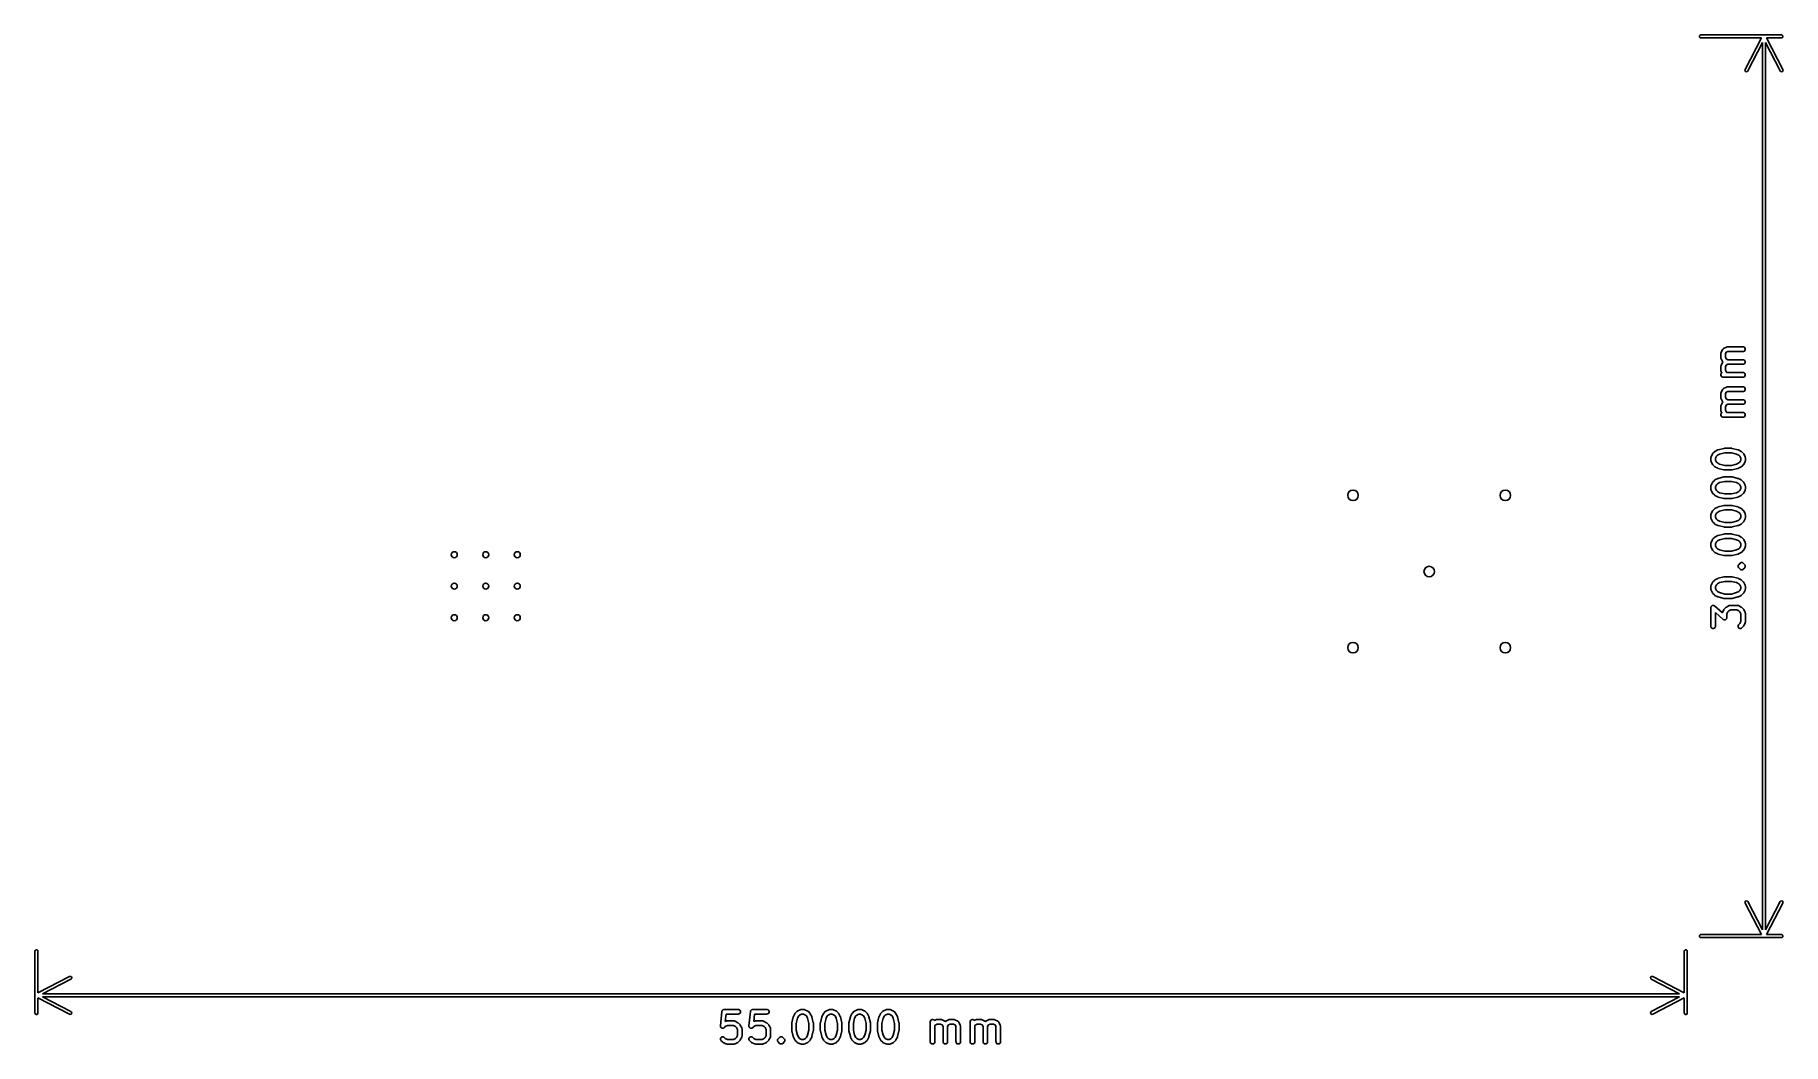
# Model space of a CAD drawing. Extents: x 5.31 to 7.6, y -5.23 to -3.91.
import ezdxf

# ---------------------------------------------------------------- set-up
doc = ezdxf.new("R2010")
doc.units = 0
doc.header["$MEASUREMENT"] = 0
doc.layers.add('BLACK', color=7, linetype='CONTINUOUS')

msp = doc.modelspace()

# ---------------------------------------------------------------- linework, layer by layer
at = {"layer": 'BLACK', "linetype": 'CONTINUOUS'}
for p, q in [((7.4932, -3.9092), (7.4943, -3.9082)), ((7.4932, -3.9108), (7.4932, -3.9092)), ((7.4943, -3.9118), (7.4932, -3.9108)), ((7.4943, -3.9082), (7.495, -3.908)), ((7.495, -3.912), (7.4943, -3.9118)), ((7.495, -3.908), (7.6011, -3.908)), ((7.5748, -3.912), (7.495, -3.912)), ((7.5532, -3.9534), (7.5748, -3.912)), ((7.576, -3.918), (7.5567, -3.9553)), ((7.576, -5.0831), (7.576, -3.918)), ((7.5993, -3.9553), (7.58, -3.918)), ((7.58, -3.918), (7.58, -5.0831)), ((7.6011, -3.912), (7.5812, -3.912)), ((7.5812, -3.912), (7.6028, -3.9534)), ((7.6011, -3.908), (7.6018, -3.9082)), ((7.6018, -3.9118), (7.6011, -3.912)), ((7.6018, -3.9082), (7.6029, -3.9092)), ((7.6029, -3.9108), (7.6018, -3.9118)), ((7.6029, -3.9092), (7.6029, -3.9108)), ((7.553, -3.9542), (7.5532, -3.9534)), ((7.5534, -3.9556), (7.553, -3.9542)), ((7.5547, -3.9563), (7.5534, -3.9556)), ((7.5562, -3.9559), (7.5547, -3.9563)), ((7.5567, -3.9553), (7.5562, -3.9559)), ((7.5998, -3.9559), (7.5993, -3.9553)), ((7.6013, -3.9563), (7.5998, -3.9559)), ((7.6026, -3.9556), (7.6013, -3.9563)), ((7.603, -3.9542), (7.6026, -3.9556)), ((7.6028, -3.9534), (7.603, -3.9542)), ((7.5214, -4.3262), (7.5215, -4.3256)), ((7.5214, -4.3318), (7.5214, -4.3262)), ((7.5215, -4.3324), (7.5214, -4.3318)), ((7.5215, -4.3254), (7.5217, -4.3249)), ((7.5215, -4.3255), (7.5215, -4.3254)), ((7.5215, -4.3256), (7.5215, -4.3255)), ((7.5215, -4.3325), (7.5215, -4.3324)), ((7.5215, -4.3326), (7.5215, -4.3325)), ((7.5217, -4.3331), (7.5215, -4.3326)), ((7.5217, -4.3249), (7.5236, -4.3211)), ((7.5236, -4.3369), (7.5217, -4.3331)), ((7.5236, -4.3211), (7.5237, -4.321)), ((7.5237, -4.337), (7.5236, -4.3369)), ((7.5237, -4.3209), (7.5239, -4.3206)), ((7.5237, -4.321), (7.5237, -4.3209)), ((7.5237, -4.321), (7.5237, -4.321)), ((7.5237, -4.3371), (7.5237, -4.337)), ((7.5237, -4.337), (7.5237, -4.337)), ((7.5239, -4.3374), (7.5237, -4.3371)), ((7.5237, -4.3378), (7.5239, -4.3375)), ((7.5239, -4.3206), (7.5242, -4.3204)), ((7.5239, -4.3375), (7.524, -4.3374)), ((7.524, -4.3374), (7.5239, -4.3374)), ((7.5242, -4.3204), (7.5244, -4.3201)), ((7.5244, -4.3201), (7.5247, -4.3199)), ((7.5247, -4.3199), (7.5248, -4.3199)), ((7.5248, -4.3199), (7.5249, -4.3198)), ((7.5248, -4.3199), (7.5248, -4.3199)), ((7.5249, -4.3198), (7.5287, -4.3179)), ((7.5285, -4.3246), (7.5273, -4.3269)), ((7.5273, -4.3269), (7.5273, -4.3311)), ((7.5273, -4.3311), (7.5285, -4.3334)), ((7.5307, -4.3235), (7.5285, -4.3246)), ((7.5285, -4.3334), (7.5307, -4.3345)), ((7.5287, -4.3179), (7.5292, -4.3177)), ((7.5292, -4.3177), (7.5293, -4.3177)), ((7.5293, -4.3177), (7.5294, -4.3177)), ((7.5294, -4.3177), (7.53, -4.3176)), ((7.53, -4.3176), (7.5506, -4.3176)), ((7.5506, -4.3235), (7.5307, -4.3235)), ((7.5307, -4.3345), (7.5506, -4.3345)), ((7.5506, -4.3176), (7.5512, -4.3177)), ((7.5512, -4.3235), (7.5506, -4.3235)), ((7.5506, -4.3345), (7.5512, -4.3346)), ((7.5512, -4.3177), (7.5523, -4.3181)), ((7.5523, -4.323), (7.5512, -4.3235)), ((7.5512, -4.3346), (7.5523, -4.335)), ((7.5523, -4.3181), (7.5531, -4.3189)), ((7.5531, -4.3222), (7.5523, -4.323)), ((7.5523, -4.335), (7.5531, -4.3358)), ((7.5531, -4.3189), (7.5535, -4.32)), ((7.5535, -4.3211), (7.5531, -4.3222)), ((7.5531, -4.3358), (7.5535, -4.3369)), ((7.5535, -4.32), (7.5535, -4.3211)), ((7.5535, -4.3369), (7.5535, -4.338)), ((7.5214, -4.3431), (7.5215, -4.3425)), ((7.5214, -4.3487), (7.5214, -4.3431)), ((7.5215, -4.3493), (7.5214, -4.3487)), ((7.5215, -4.3423), (7.5217, -4.3418)), ((7.5215, -4.3424), (7.5215, -4.3423)), ((7.5215, -4.3425), (7.5215, -4.3424)), ((7.5215, -4.3494), (7.5215, -4.3493)), ((7.5215, -4.3495), (7.5215, -4.3494)), ((7.5217, -4.35), (7.5215, -4.3495)), ((7.5215, -4.3537), (7.5219, -4.3527)), ((7.5215, -4.3549), (7.5215, -4.3537)), ((7.5219, -4.356), (7.5215, -4.3549)), ((7.5217, -4.3418), (7.5236, -4.338)), ((7.5227, -4.3519), (7.5217, -4.35)), ((7.5219, -4.3527), (7.5227, -4.3519)), ((7.5227, -4.3568), (7.5219, -4.356)), ((7.5238, -4.3572), (7.5227, -4.3568)), ((7.5236, -4.338), (7.5237, -4.3379)), ((7.5237, -4.3379), (7.5237, -4.3378)), ((7.5237, -4.3379), (7.5237, -4.3379)), ((7.5244, -4.3573), (7.5238, -4.3572)), ((7.5506, -4.3573), (7.5244, -4.3573)), ((7.5285, -4.3415), (7.5273, -4.3438)), ((7.5273, -4.3438), (7.5273, -4.348)), ((7.5273, -4.348), (7.5287, -4.3507)), ((7.5307, -4.3404), (7.5285, -4.3415)), ((7.5287, -4.3507), (7.5294, -4.3514)), ((7.5294, -4.3514), (7.5506, -4.3514)), ((7.5506, -4.3404), (7.5307, -4.3404)), ((7.5512, -4.3403), (7.5506, -4.3404)), ((7.5506, -4.3514), (7.5512, -4.3514)), ((7.5512, -4.3572), (7.5506, -4.3573)), ((7.5523, -4.3399), (7.5512, -4.3403)), ((7.5512, -4.3514), (7.5523, -4.3519)), ((7.5523, -4.3568), (7.5512, -4.3572)), ((7.5531, -4.3391), (7.5523, -4.3399)), ((7.5523, -4.3519), (7.5531, -4.3527)), ((7.5531, -4.356), (7.5523, -4.3568)), ((7.5535, -4.338), (7.5531, -4.3391)), ((7.5531, -4.3527), (7.5535, -4.3537)), ((7.5535, -4.3549), (7.5531, -4.356)), ((7.5535, -4.3537), (7.5535, -4.3549)), ((7.5214, -4.3787), (7.5215, -4.3781)), ((7.5214, -4.3843), (7.5214, -4.3787)), ((7.5215, -4.3779), (7.5217, -4.3774)), ((7.5215, -4.378), (7.5215, -4.3779)), ((7.5215, -4.3781), (7.5215, -4.378)), ((7.5217, -4.3774), (7.5236, -4.3736)), ((7.5236, -4.3736), (7.5237, -4.3735)), ((7.5237, -4.3734), (7.5239, -4.3731)), ((7.5237, -4.3735), (7.5237, -4.3734)), ((7.5237, -4.3735), (7.5237, -4.3735)), ((7.5239, -4.3731), (7.5242, -4.3729)), ((7.5242, -4.3729), (7.5244, -4.3726)), ((7.5244, -4.3726), (7.5247, -4.3724)), ((7.5247, -4.3724), (7.5248, -4.3724)), ((7.5248, -4.3724), (7.5249, -4.3723)), ((7.5248, -4.3724), (7.5248, -4.3724)), ((7.5249, -4.3723), (7.5287, -4.3704)), ((7.5285, -4.3771), (7.5273, -4.3794)), ((7.5273, -4.3794), (7.5273, -4.3836)), ((7.5307, -4.376), (7.5285, -4.3771)), ((7.5287, -4.3704), (7.5292, -4.3702)), ((7.5292, -4.3702), (7.5293, -4.3702)), ((7.5293, -4.3702), (7.5294, -4.3702)), ((7.5294, -4.3702), (7.53, -4.3701)), ((7.53, -4.3701), (7.5506, -4.3701)), ((7.5506, -4.376), (7.5307, -4.376)), ((7.5506, -4.3701), (7.5512, -4.3702)), ((7.5512, -4.376), (7.5506, -4.376)), ((7.5512, -4.3702), (7.5523, -4.3706)), ((7.5523, -4.3755), (7.5512, -4.376)), ((7.5523, -4.3706), (7.5531, -4.3714)), ((7.5531, -4.3747), (7.5523, -4.3755)), ((7.5531, -4.3714), (7.5535, -4.3725)), ((7.5535, -4.3736), (7.5531, -4.3747)), ((7.5535, -4.3725), (7.5535, -4.3736)), ((7.5215, -4.3849), (7.5214, -4.3843)), ((7.5214, -4.3956), (7.5215, -4.395)), ((7.5214, -4.4012), (7.5214, -4.3956)), ((7.5215, -4.4018), (7.5214, -4.4012)), ((7.5215, -4.385), (7.5215, -4.3849)), ((7.5215, -4.3851), (7.5215, -4.385)), ((7.5217, -4.3856), (7.5215, -4.3851)), ((7.5215, -4.3948), (7.5217, -4.3942)), ((7.5215, -4.3949), (7.5215, -4.3948)), ((7.5215, -4.395), (7.5215, -4.3949)), ((7.5215, -4.4019), (7.5215, -4.4018)), ((7.5215, -4.402), (7.5215, -4.4019)), ((7.5217, -4.4025), (7.5215, -4.402)), ((7.5215, -4.4062), (7.5219, -4.4052)), ((7.5215, -4.4074), (7.5215, -4.4062)), ((7.5236, -4.3894), (7.5217, -4.3856)), ((7.5217, -4.3942), (7.5236, -4.3905)), ((7.5227, -4.4044), (7.5217, -4.4025)), ((7.5219, -4.4052), (7.5227, -4.4044)), ((7.5237, -4.3895), (7.5236, -4.3894)), ((7.5236, -4.3905), (7.5237, -4.3904)), ((7.5237, -4.3896), (7.5237, -4.3895)), ((7.5237, -4.3895), (7.5237, -4.3895)), ((7.5239, -4.3899), (7.5237, -4.3896)), ((7.5237, -4.3903), (7.5239, -4.39)), ((7.5237, -4.3904), (7.5237, -4.3903)), ((7.5237, -4.3904), (7.5237, -4.3904)), ((7.5239, -4.39), (7.524, -4.3899)), ((7.524, -4.3899), (7.5239, -4.3899)), ((7.5273, -4.3836), (7.5285, -4.3859)), ((7.5285, -4.394), (7.5273, -4.3963)), ((7.5273, -4.3963), (7.5273, -4.4005)), ((7.5273, -4.4005), (7.5287, -4.4032)), ((7.5285, -4.3859), (7.5307, -4.387)), ((7.5307, -4.3929), (7.5285, -4.394)), ((7.5287, -4.4032), (7.5294, -4.4039)), ((7.5294, -4.4039), (7.5506, -4.4039)), ((7.5307, -4.387), (7.5506, -4.387)), ((7.5506, -4.3929), (7.5307, -4.3929)), ((7.5506, -4.387), (7.5512, -4.387)), ((7.5512, -4.3928), (7.5506, -4.3929)), ((7.5506, -4.4039), (7.5512, -4.4039)), ((7.5512, -4.387), (7.5523, -4.3875)), ((7.5523, -4.3924), (7.5512, -4.3928)), ((7.5512, -4.4039), (7.5523, -4.4044)), ((7.5523, -4.3875), (7.5531, -4.3883)), ((7.5531, -4.3916), (7.5523, -4.3924)), ((7.5523, -4.4044), (7.5531, -4.4052)), ((7.5531, -4.3883), (7.5535, -4.3894)), ((7.5535, -4.3905), (7.5531, -4.3916)), ((7.5531, -4.4052), (7.5535, -4.4062)), ((7.5535, -4.3894), (7.5535, -4.3905)), ((7.5535, -4.4062), (7.5535, -4.4074)), ((7.5219, -4.4085), (7.5215, -4.4074)), ((7.5227, -4.4093), (7.5219, -4.4085)), ((7.5238, -4.4097), (7.5227, -4.4093)), ((7.5244, -4.4098), (7.5238, -4.4097)), ((7.5506, -4.4098), (7.5244, -4.4098)), ((7.5512, -4.4097), (7.5506, -4.4098)), ((7.5523, -4.4093), (7.5512, -4.4097)), ((7.5531, -4.4085), (7.5523, -4.4093)), ((7.5535, -4.4074), (7.5531, -4.4085)), ((7.518, -4.4527), (7.5255, -4.4508)), ((7.5255, -4.4508), (7.5256, -4.4508)), ((7.5256, -4.4508), (7.5257, -4.4508)), ((7.5257, -4.4508), (7.5259, -4.4508)), ((7.5259, -4.4508), (7.5261, -4.4507)), ((7.5261, -4.4507), (7.5262, -4.4507)), ((7.5262, -4.4507), (7.5263, -4.4507)), ((7.5263, -4.4507), (7.5356, -4.4507)), ((7.5356, -4.4507), (7.5357, -4.4507)), ((7.5357, -4.4507), (7.5358, -4.4507)), ((7.5358, -4.4507), (7.536, -4.4508)), ((7.536, -4.4508), (7.5362, -4.4508)), ((7.5362, -4.4508), (7.5362, -4.4508)), ((7.5362, -4.4508), (7.5363, -4.4508)), ((7.5363, -4.4508), (7.5438, -4.4527)), ((7.5083, -4.4631), (7.5084, -4.4625)), ((7.5083, -4.4668), (7.5083, -4.4631)), ((7.5084, -4.4674), (7.5083, -4.4668)), ((7.5084, -4.4623), (7.5086, -4.4617)), ((7.5084, -4.4624), (7.5084, -4.4623)), ((7.5084, -4.4625), (7.5084, -4.4624)), ((7.5084, -4.4675), (7.5084, -4.4674)), ((7.5084, -4.4676), (7.5084, -4.4675)), ((7.5086, -4.4681), (7.5084, -4.4676)), ((7.5086, -4.4617), (7.5105, -4.458)), ((7.5105, -4.4719), (7.5086, -4.4681)), ((7.5105, -4.458), (7.5107, -4.4577)), ((7.5107, -4.4721), (7.5105, -4.4719)), ((7.5107, -4.4576), (7.5108, -4.4575)), ((7.5107, -4.4577), (7.5107, -4.4576)), ((7.5107, -4.4577), (7.5107, -4.4577)), ((7.5107, -4.4722), (7.5107, -4.4721)), ((7.5107, -4.4723), (7.5107, -4.4722)), ((7.5108, -4.4724), (7.5107, -4.4723)), ((7.5108, -4.4575), (7.5109, -4.4574)), ((7.5109, -4.4724), (7.5108, -4.4724)), ((7.5109, -4.4574), (7.511, -4.4572)), ((7.511, -4.4726), (7.5109, -4.4724)), ((7.511, -4.4572), (7.5129, -4.4553)), ((7.5129, -4.4745), (7.511, -4.4726)), ((7.5129, -4.4553), (7.5131, -4.4552)), ((7.5131, -4.4747), (7.5129, -4.4745)), ((7.5131, -4.4552), (7.5132, -4.4551)), ((7.5132, -4.4748), (7.5131, -4.4747)), ((7.5132, -4.4551), (7.5133, -4.455)), ((7.5133, -4.4748), (7.5132, -4.4748)), ((7.5133, -4.455), (7.5134, -4.455)), ((7.5134, -4.4749), (7.5133, -4.4748)), ((7.5134, -4.4549), (7.5137, -4.4548)), ((7.5134, -4.455), (7.5134, -4.4549)), ((7.5137, -4.4751), (7.5134, -4.4749)), ((7.5134, -4.4749), (7.5134, -4.4749)), ((7.5137, -4.4548), (7.5174, -4.4529)), ((7.5174, -4.4769), (7.5137, -4.4751)), ((7.5156, -4.4611), (7.5142, -4.4638)), ((7.5142, -4.4638), (7.5142, -4.4661)), ((7.5142, -4.4661), (7.5156, -4.4688)), ((7.5168, -4.4599), (7.5156, -4.4611)), ((7.5156, -4.4688), (7.5168, -4.47)), ((7.5198, -4.4583), (7.5168, -4.4599)), ((7.5168, -4.47), (7.5198, -4.4715)), ((7.5174, -4.4529), (7.5175, -4.4529)), ((7.5175, -4.4529), (7.5177, -4.4528)), ((7.5175, -4.4529), (7.5175, -4.4529)), ((7.5177, -4.4528), (7.518, -4.4527)), ((7.518, -4.4527), (7.518, -4.4527)), ((7.518, -4.4527), (7.518, -4.4527)), ((7.5266, -4.4566), (7.5198, -4.4583)), ((7.5198, -4.4715), (7.5266, -4.4732)), ((7.5353, -4.4566), (7.5266, -4.4566)), ((7.5266, -4.4732), (7.5353, -4.4732)), ((7.5421, -4.4583), (7.5353, -4.4566)), ((7.5353, -4.4732), (7.5421, -4.4715)), ((7.5451, -4.4599), (7.5421, -4.4583)), ((7.5421, -4.4715), (7.5451, -4.47)), ((7.5438, -4.4527), (7.5439, -4.4527)), ((7.5439, -4.4527), (7.5439, -4.4527)), ((7.5439, -4.4527), (7.5442, -4.4528)), ((7.5442, -4.4528), (7.5444, -4.4529)), ((7.5444, -4.4529), (7.5444, -4.4529)), ((7.5444, -4.4529), (7.5445, -4.4529)), ((7.5445, -4.4529), (7.5482, -4.4548)), ((7.5482, -4.4751), (7.5445, -4.4769)), ((7.5463, -4.4611), (7.5451, -4.4599)), ((7.5451, -4.47), (7.5463, -4.4688)), ((7.5477, -4.4638), (7.5463, -4.4611)), ((7.5463, -4.4688), (7.5477, -4.4661)), ((7.5477, -4.4661), (7.5477, -4.4638)), ((7.5482, -4.4548), (7.5484, -4.4549)), ((7.5484, -4.4749), (7.5482, -4.4751)), ((7.5484, -4.4549), (7.5485, -4.455)), ((7.5485, -4.4749), (7.5484, -4.4749)), ((7.5485, -4.455), (7.5486, -4.455)), ((7.5486, -4.4748), (7.5485, -4.4749)), ((7.5486, -4.455), (7.5487, -4.4551)), ((7.5487, -4.4748), (7.5486, -4.4748)), ((7.5487, -4.4551), (7.5487, -4.4552)), ((7.5487, -4.4552), (7.549, -4.4553)), ((7.549, -4.4745), (7.5487, -4.4747)), ((7.5487, -4.4747), (7.5487, -4.4748)), ((7.549, -4.4553), (7.5508, -4.4572)), ((7.5508, -4.4726), (7.549, -4.4745)), ((7.5508, -4.4572), (7.551, -4.4574)), ((7.551, -4.4724), (7.5508, -4.4726)), ((7.551, -4.4574), (7.5511, -4.4575)), ((7.5511, -4.4724), (7.551, -4.4724)), ((7.5511, -4.4575), (7.5511, -4.4576)), ((7.5511, -4.4576), (7.5512, -4.4577)), ((7.5512, -4.4722), (7.5511, -4.4723)), ((7.5511, -4.4723), (7.5511, -4.4724)), ((7.5512, -4.4577), (7.5512, -4.4577)), ((7.5512, -4.4577), (7.5514, -4.458)), ((7.5514, -4.4719), (7.5512, -4.4721)), ((7.5512, -4.4721), (7.5512, -4.4722)), ((7.5514, -4.458), (7.5533, -4.4617)), ((7.5533, -4.4681), (7.5514, -4.4719)), ((7.5533, -4.4617), (7.5535, -4.4623)), ((7.5535, -4.4676), (7.5533, -4.4681)), ((7.5535, -4.4623), (7.5535, -4.4624)), ((7.5535, -4.4624), (7.5535, -4.4625)), ((7.5535, -4.4625), (7.5536, -4.4631)), ((7.5536, -4.4668), (7.5535, -4.4674)), ((7.5535, -4.4674), (7.5535, -4.4675)), ((7.5535, -4.4675), (7.5535, -4.4676)), ((7.5536, -4.4631), (7.5536, -4.4668)), ((7.5086, -4.4992), (7.5105, -4.4955)), ((7.5105, -4.4955), (7.5107, -4.4952)), ((7.5107, -4.4951), (7.5108, -4.495)), ((7.5107, -4.4952), (7.5107, -4.4951)), ((7.5107, -4.4952), (7.5107, -4.4952)), ((7.5108, -4.495), (7.5109, -4.4949)), ((7.5109, -4.4949), (7.511, -4.4947)), ((7.511, -4.4947), (7.5129, -4.4928)), ((7.5129, -4.4928), (7.5131, -4.4927)), ((7.5131, -4.4927), (7.5132, -4.4926)), ((7.5132, -4.4926), (7.5133, -4.4925)), ((7.5133, -4.4925), (7.5134, -4.4925)), ((7.5134, -4.4924), (7.5137, -4.4923)), ((7.5134, -4.4925), (7.5134, -4.4924)), ((7.5137, -4.4923), (7.5174, -4.4904)), ((7.5168, -4.4974), (7.5156, -4.4986)), ((7.5198, -4.4958), (7.5168, -4.4974)), ((7.5175, -4.477), (7.5174, -4.4769)), ((7.5174, -4.4904), (7.5175, -4.4904)), ((7.5177, -4.4771), (7.5175, -4.477)), ((7.5175, -4.477), (7.5175, -4.477)), ((7.5175, -4.4904), (7.5177, -4.4903)), ((7.5175, -4.4904), (7.5175, -4.4904)), ((7.518, -4.4772), (7.5177, -4.4771)), ((7.5177, -4.4903), (7.518, -4.4902)), ((7.5255, -4.479), (7.518, -4.4772)), ((7.518, -4.4772), (7.518, -4.4772)), ((7.518, -4.4772), (7.518, -4.4772)), ((7.518, -4.4902), (7.5255, -4.4883)), ((7.518, -4.4902), (7.518, -4.4902)), ((7.518, -4.4902), (7.518, -4.4902)), ((7.5266, -4.4941), (7.5198, -4.4958)), ((7.5256, -4.4791), (7.5255, -4.479)), ((7.5255, -4.4883), (7.5256, -4.4883)), ((7.5257, -4.4791), (7.5256, -4.4791)), ((7.5256, -4.4883), (7.5257, -4.4883)), ((7.5259, -4.4791), (7.5257, -4.4791)), ((7.5257, -4.4883), (7.5259, -4.4883)), ((7.5261, -4.4791), (7.5259, -4.4791)), ((7.5259, -4.4883), (7.5261, -4.4882)), ((7.5262, -4.4791), (7.5261, -4.4791)), ((7.5261, -4.4882), (7.5262, -4.4882)), ((7.5263, -4.4791), (7.5262, -4.4791)), ((7.5262, -4.4882), (7.5263, -4.4882)), ((7.5356, -4.4791), (7.5263, -4.4791)), ((7.5263, -4.4882), (7.5356, -4.4882)), ((7.5353, -4.4941), (7.5266, -4.4941)), ((7.5421, -4.4958), (7.5353, -4.4941)), ((7.5357, -4.4791), (7.5356, -4.4791)), ((7.5356, -4.4882), (7.5357, -4.4882)), ((7.5358, -4.4791), (7.5357, -4.4791)), ((7.5357, -4.4882), (7.5358, -4.4882)), ((7.536, -4.4791), (7.5358, -4.4791)), ((7.5358, -4.4882), (7.536, -4.4883)), ((7.5362, -4.4791), (7.536, -4.4791)), ((7.536, -4.4883), (7.5362, -4.4883)), ((7.5363, -4.479), (7.5362, -4.4791)), ((7.5362, -4.4791), (7.5362, -4.4791)), ((7.5362, -4.4883), (7.5362, -4.4883)), ((7.5362, -4.4883), (7.5363, -4.4883)), ((7.5438, -4.4772), (7.5363, -4.479)), ((7.5363, -4.4883), (7.5438, -4.4902)), ((7.5451, -4.4974), (7.5421, -4.4958)), ((7.5439, -4.4772), (7.5438, -4.4772)), ((7.5438, -4.4902), (7.5439, -4.4902)), ((7.5442, -4.4771), (7.5439, -4.4772)), ((7.5439, -4.4772), (7.5439, -4.4772)), ((7.5439, -4.4902), (7.5439, -4.4902)), ((7.5439, -4.4902), (7.5442, -4.4903)), ((7.5444, -4.477), (7.5442, -4.4771)), ((7.5442, -4.4903), (7.5444, -4.4904)), ((7.5445, -4.4769), (7.5444, -4.477)), ((7.5444, -4.477), (7.5444, -4.477)), ((7.5444, -4.4904), (7.5444, -4.4904)), ((7.5444, -4.4904), (7.5445, -4.4904)), ((7.5445, -4.4904), (7.5482, -4.4923)), ((7.5463, -4.4986), (7.5451, -4.4974)), ((7.5482, -4.4923), (7.5484, -4.4924)), ((7.5484, -4.4924), (7.5485, -4.4925)), ((7.5485, -4.4925), (7.5486, -4.4925)), ((7.5486, -4.4925), (7.5487, -4.4926)), ((7.5487, -4.4926), (7.5487, -4.4927)), ((7.5487, -4.4927), (7.549, -4.4928)), ((7.549, -4.4928), (7.5508, -4.4947)), ((7.5508, -4.4947), (7.551, -4.4949)), ((7.551, -4.4949), (7.5511, -4.495)), ((7.5511, -4.495), (7.5511, -4.4951)), ((7.5511, -4.4951), (7.5512, -4.4952)), ((7.5512, -4.4952), (7.5512, -4.4952)), ((7.5512, -4.4952), (7.5514, -4.4955)), ((7.5514, -4.4955), (7.5533, -4.4992)), ((7.5083, -4.5006), (7.5084, -4.5)), ((7.5083, -4.5043), (7.5083, -4.5006)), ((7.5084, -4.5049), (7.5083, -4.5043)), ((7.5084, -4.4998), (7.5086, -4.4992)), ((7.5084, -4.4999), (7.5084, -4.4998)), ((7.5084, -4.5), (7.5084, -4.4999)), ((7.5084, -4.505), (7.5084, -4.5049)), ((7.5084, -4.5051), (7.5084, -4.505)), ((7.5086, -4.5056), (7.5084, -4.5051)), ((7.5105, -4.5094), (7.5086, -4.5056)), ((7.5107, -4.5096), (7.5105, -4.5094)), ((7.5107, -4.5097), (7.5107, -4.5096)), ((7.5107, -4.5098), (7.5107, -4.5097)), ((7.5108, -4.5099), (7.5107, -4.5098)), ((7.5109, -4.5099), (7.5108, -4.5099)), ((7.511, -4.5101), (7.5109, -4.5099)), ((7.5129, -4.512), (7.511, -4.5101)), ((7.5131, -4.5122), (7.5129, -4.512)), ((7.5132, -4.5123), (7.5131, -4.5122)), ((7.5133, -4.5123), (7.5132, -4.5123)), ((7.5134, -4.5124), (7.5133, -4.5123)), ((7.5137, -4.5126), (7.5134, -4.5124)), ((7.5134, -4.5124), (7.5134, -4.5124)), ((7.5174, -4.5144), (7.5137, -4.5126)), ((7.5156, -4.4986), (7.5142, -4.5012)), ((7.5142, -4.5012), (7.5142, -4.5036)), ((7.5142, -4.5036), (7.5156, -4.5063)), ((7.5156, -4.5063), (7.5168, -4.5075)), ((7.5168, -4.5075), (7.5198, -4.509)), ((7.5175, -4.5145), (7.5174, -4.5144)), ((7.5177, -4.5146), (7.5175, -4.5145)), ((7.5175, -4.5145), (7.5175, -4.5145)), ((7.518, -4.5146), (7.5177, -4.5146)), ((7.518, -4.5147), (7.518, -4.5146)), ((7.518, -4.5146), (7.518, -4.5146)), ((7.5255, -4.5165), (7.518, -4.5147)), ((7.5198, -4.509), (7.5266, -4.5107)), ((7.5256, -4.5166), (7.5255, -4.5165)), ((7.5257, -4.5166), (7.5256, -4.5166)), ((7.5259, -4.5166), (7.5257, -4.5166)), ((7.5261, -4.5166), (7.5259, -4.5166)), ((7.5262, -4.5166), (7.5261, -4.5166)), ((7.5263, -4.5166), (7.5262, -4.5166)), ((7.5356, -4.5166), (7.5263, -4.5166)), ((7.5266, -4.5107), (7.5353, -4.5107)), ((7.5353, -4.5107), (7.5421, -4.509)), ((7.5357, -4.5166), (7.5356, -4.5166)), ((7.5358, -4.5166), (7.5357, -4.5166)), ((7.536, -4.5166), (7.5358, -4.5166)), ((7.5362, -4.5166), (7.536, -4.5166)), ((7.5363, -4.5165), (7.5362, -4.5166)), ((7.5362, -4.5166), (7.5362, -4.5166)), ((7.5438, -4.5147), (7.5363, -4.5165)), ((7.5421, -4.509), (7.5451, -4.5075)), ((7.5439, -4.5146), (7.5438, -4.5147)), ((7.5442, -4.5146), (7.5439, -4.5146)), ((7.5439, -4.5146), (7.5439, -4.5146)), ((7.5444, -4.5145), (7.5442, -4.5146)), ((7.5445, -4.5144), (7.5444, -4.5145)), ((7.5444, -4.5145), (7.5444, -4.5145)), ((7.5482, -4.5126), (7.5445, -4.5144)), ((7.5451, -4.5075), (7.5463, -4.5063)), ((7.5477, -4.5012), (7.5463, -4.4986)), ((7.5463, -4.5063), (7.5477, -4.5036)), ((7.5477, -4.5036), (7.5477, -4.5012)), ((7.5484, -4.5124), (7.5482, -4.5126)), ((7.5485, -4.5124), (7.5484, -4.5124)), ((7.5486, -4.5123), (7.5485, -4.5124)), ((7.5487, -4.5123), (7.5486, -4.5123)), ((7.549, -4.512), (7.5487, -4.5122)), ((7.5487, -4.5122), (7.5487, -4.5123)), ((7.5508, -4.5101), (7.549, -4.512)), ((7.551, -4.5099), (7.5508, -4.5101)), ((7.5511, -4.5099), (7.551, -4.5099)), ((7.5512, -4.5097), (7.5511, -4.5098)), ((7.5511, -4.5098), (7.5511, -4.5099)), ((7.5514, -4.5094), (7.5512, -4.5096)), ((7.5512, -4.5096), (7.5512, -4.5097)), ((7.5533, -4.5056), (7.5514, -4.5094)), ((7.5533, -4.4992), (7.5535, -4.4998)), ((7.5535, -4.5051), (7.5533, -4.5056)), ((7.5535, -4.4998), (7.5535, -4.4999)), ((7.5535, -4.4999), (7.5535, -4.5)), ((7.5535, -4.5), (7.5536, -4.5006)), ((7.5536, -4.5043), (7.5535, -4.5049)), ((7.5535, -4.5049), (7.5535, -4.505)), ((7.5535, -4.505), (7.5535, -4.5051)), ((7.5536, -4.5006), (7.5536, -4.5043)), ((7.5083, -4.538), (7.5084, -4.5375)), ((7.5083, -4.5418), (7.5083, -4.538)), ((7.5084, -4.5424), (7.5083, -4.5418)), ((7.5084, -4.5373), (7.5086, -4.5367)), ((7.5084, -4.5374), (7.5084, -4.5373)), ((7.5084, -4.5375), (7.5084, -4.5374)), ((7.5084, -4.5425), (7.5084, -4.5424)), ((7.5084, -4.5426), (7.5084, -4.5425)), ((7.5086, -4.5431), (7.5084, -4.5426)), ((7.5086, -4.5367), (7.5105, -4.533)), ((7.5105, -4.5469), (7.5086, -4.5431)), ((7.5105, -4.533), (7.5107, -4.5327)), ((7.5107, -4.5326), (7.5108, -4.5325)), ((7.5107, -4.5327), (7.5107, -4.5326)), ((7.5107, -4.5327), (7.5107, -4.5327)), ((7.5108, -4.5325), (7.5109, -4.5324)), ((7.5109, -4.5324), (7.511, -4.5322)), ((7.511, -4.5322), (7.5129, -4.5303)), ((7.5129, -4.5303), (7.5131, -4.5301)), ((7.5131, -4.5301), (7.5132, -4.5301)), ((7.5132, -4.5301), (7.5133, -4.53)), ((7.5133, -4.53), (7.5134, -4.53)), ((7.5134, -4.5299), (7.5137, -4.5298)), ((7.5134, -4.53), (7.5134, -4.5299)), ((7.5137, -4.5298), (7.5174, -4.5279)), ((7.5156, -4.536), (7.5142, -4.5387)), ((7.5142, -4.5387), (7.5142, -4.5411)), ((7.5142, -4.5411), (7.5156, -4.5438)), ((7.5168, -4.5348), (7.5156, -4.536)), ((7.5156, -4.5438), (7.5168, -4.545)), ((7.5198, -4.5333), (7.5168, -4.5348)), ((7.5174, -4.5279), (7.5175, -4.5279)), ((7.5175, -4.5279), (7.5177, -4.5278)), ((7.5175, -4.5279), (7.5175, -4.5279)), ((7.5177, -4.5278), (7.518, -4.5277)), ((7.518, -4.5277), (7.5255, -4.5258)), ((7.518, -4.5277), (7.518, -4.5277)), ((7.518, -4.5277), (7.518, -4.5277)), ((7.5266, -4.5316), (7.5198, -4.5333)), ((7.5255, -4.5258), (7.5256, -4.5258)), ((7.5256, -4.5258), (7.5257, -4.5258)), ((7.5257, -4.5258), (7.5259, -4.5258)), ((7.5259, -4.5258), (7.5261, -4.5257)), ((7.5261, -4.5257), (7.5262, -4.5257)), ((7.5262, -4.5257), (7.5263, -4.5257)), ((7.5263, -4.5257), (7.5356, -4.5257)), ((7.5353, -4.5316), (7.5266, -4.5316)), ((7.5421, -4.5333), (7.5353, -4.5316)), ((7.5356, -4.5257), (7.5357, -4.5257)), ((7.5357, -4.5257), (7.5358, -4.5257)), ((7.5358, -4.5257), (7.536, -4.5258)), ((7.536, -4.5258), (7.5362, -4.5258)), ((7.5362, -4.5258), (7.5362, -4.5258)), ((7.5362, -4.5258), (7.5363, -4.5258)), ((7.5363, -4.5258), (7.5438, -4.5277)), ((7.5451, -4.5348), (7.5421, -4.5333)), ((7.5438, -4.5277), (7.5439, -4.5277)), ((7.5439, -4.5277), (7.5439, -4.5277)), ((7.5439, -4.5277), (7.5442, -4.5278)), ((7.5442, -4.5278), (7.5444, -4.5279)), ((7.5444, -4.5279), (7.5444, -4.5279)), ((7.5444, -4.5279), (7.5445, -4.5279)), ((7.5445, -4.5279), (7.5482, -4.5298)), ((7.5463, -4.536), (7.5451, -4.5348)), ((7.5451, -4.545), (7.5463, -4.5438)), ((7.5477, -4.5387), (7.5463, -4.536)), ((7.5463, -4.5438), (7.5477, -4.5411)), ((7.5477, -4.5411), (7.5477, -4.5387)), ((7.5482, -4.5298), (7.5484, -4.5299)), ((7.5484, -4.5299), (7.5485, -4.53)), ((7.5485, -4.53), (7.5486, -4.53)), ((7.5486, -4.53), (7.5487, -4.5301)), ((7.5487, -4.5301), (7.5487, -4.5301)), ((7.5487, -4.5301), (7.549, -4.5303)), ((7.549, -4.5303), (7.5508, -4.5322)), ((7.5508, -4.5322), (7.551, -4.5324)), ((7.551, -4.5324), (7.5511, -4.5325)), ((7.5511, -4.5325), (7.5511, -4.5326)), ((7.5511, -4.5326), (7.5512, -4.5327)), ((7.5512, -4.5327), (7.5512, -4.5327)), ((7.5512, -4.5327), (7.5514, -4.533)), ((7.5514, -4.533), (7.5533, -4.5367)), ((7.5533, -4.5431), (7.5514, -4.5469)), ((7.5533, -4.5367), (7.5535, -4.5373)), ((7.5535, -4.5426), (7.5533, -4.5431)), ((7.5535, -4.5373), (7.5535, -4.5374)), ((7.5535, -4.5374), (7.5535, -4.5375)), ((7.5535, -4.5375), (7.5536, -4.538)), ((7.5536, -4.5418), (7.5535, -4.5424)), ((7.5535, -4.5424), (7.5535, -4.5425)), ((7.5535, -4.5425), (7.5535, -4.5426)), ((7.5536, -4.538), (7.5536, -4.5418)), ((7.5107, -4.5471), (7.5105, -4.5469)), ((7.5107, -4.5472), (7.5107, -4.5471)), ((7.5107, -4.5473), (7.5107, -4.5472)), ((7.5108, -4.5474), (7.5107, -4.5473)), ((7.5109, -4.5474), (7.5108, -4.5474)), ((7.511, -4.5476), (7.5109, -4.5474)), ((7.5129, -4.5495), (7.511, -4.5476)), ((7.5131, -4.5497), (7.5129, -4.5495)), ((7.5132, -4.5498), (7.5131, -4.5497)), ((7.5133, -4.5498), (7.5132, -4.5498)), ((7.5134, -4.5499), (7.5133, -4.5498)), ((7.5137, -4.5501), (7.5134, -4.5499)), ((7.5134, -4.5499), (7.5134, -4.5499)), ((7.5174, -4.5519), (7.5137, -4.5501)), ((7.5137, -4.5673), (7.5174, -4.5654)), ((7.5168, -4.545), (7.5198, -4.5465)), ((7.5175, -4.552), (7.5174, -4.5519)), ((7.5174, -4.5654), (7.5175, -4.5654)), ((7.5177, -4.5521), (7.5175, -4.552)), ((7.5175, -4.552), (7.5175, -4.552)), ((7.5175, -4.5654), (7.5177, -4.5653)), ((7.5175, -4.5654), (7.5175, -4.5654)), ((7.518, -4.5521), (7.5177, -4.5521)), ((7.5177, -4.5653), (7.518, -4.5652)), ((7.518, -4.5522), (7.518, -4.5521)), ((7.518, -4.5521), (7.518, -4.5521)), ((7.5255, -4.554), (7.518, -4.5522)), ((7.518, -4.5652), (7.5255, -4.5633)), ((7.518, -4.5652), (7.518, -4.5652)), ((7.518, -4.5652), (7.518, -4.5652)), ((7.5198, -4.5465), (7.5266, -4.5482)), ((7.5256, -4.554), (7.5255, -4.554)), ((7.5255, -4.5633), (7.5256, -4.5633)), ((7.5257, -4.5541), (7.5256, -4.554)), ((7.5256, -4.5633), (7.5257, -4.5633)), ((7.5259, -4.5541), (7.5257, -4.5541)), ((7.5257, -4.5633), (7.5259, -4.5633)), ((7.5261, -4.5541), (7.5259, -4.5541)), ((7.5259, -4.5633), (7.5261, -4.5632)), ((7.5262, -4.5541), (7.5261, -4.5541)), ((7.5261, -4.5632), (7.5262, -4.5632)), ((7.5263, -4.5541), (7.5262, -4.5541)), ((7.5262, -4.5632), (7.5263, -4.5632)), ((7.5356, -4.5541), (7.5263, -4.5541)), ((7.5263, -4.5632), (7.5356, -4.5632)), ((7.5266, -4.5482), (7.5353, -4.5482)), ((7.5353, -4.5482), (7.5421, -4.5465)), ((7.5357, -4.5541), (7.5356, -4.5541)), ((7.5356, -4.5632), (7.5357, -4.5632)), ((7.5358, -4.5541), (7.5357, -4.5541)), ((7.5357, -4.5632), (7.5358, -4.5632)), ((7.536, -4.5541), (7.5358, -4.5541)), ((7.5358, -4.5632), (7.536, -4.5633)), ((7.5362, -4.5541), (7.536, -4.5541)), ((7.536, -4.5633), (7.5362, -4.5633)), ((7.5363, -4.554), (7.5362, -4.554)), ((7.5362, -4.554), (7.5362, -4.5541)), ((7.5362, -4.5633), (7.5362, -4.5633)), ((7.5362, -4.5633), (7.5363, -4.5633)), ((7.5438, -4.5522), (7.5363, -4.554)), ((7.5363, -4.5633), (7.5438, -4.5652)), ((7.5421, -4.5465), (7.5451, -4.545)), ((7.5439, -4.5521), (7.5438, -4.5522)), ((7.5438, -4.5652), (7.5439, -4.5652)), ((7.5442, -4.5521), (7.5439, -4.5521)), ((7.5439, -4.5521), (7.5439, -4.5521)), ((7.5439, -4.5652), (7.5439, -4.5652)), ((7.5439, -4.5652), (7.5442, -4.5653)), ((7.5444, -4.552), (7.5442, -4.5521)), ((7.5442, -4.5653), (7.5444, -4.5654)), ((7.5445, -4.5519), (7.5444, -4.552)), ((7.5444, -4.552), (7.5444, -4.552)), ((7.5444, -4.5654), (7.5444, -4.5654)), ((7.5444, -4.5654), (7.5445, -4.5654)), ((7.5482, -4.5501), (7.5445, -4.5519)), ((7.5445, -4.5654), (7.5482, -4.5673)), ((7.5484, -4.5499), (7.5482, -4.5501)), ((7.5485, -4.5499), (7.5484, -4.5499)), ((7.5486, -4.5498), (7.5485, -4.5499)), ((7.5487, -4.5498), (7.5486, -4.5498)), ((7.549, -4.5495), (7.5487, -4.5497)), ((7.5487, -4.5497), (7.5487, -4.5498)), ((7.5508, -4.5476), (7.549, -4.5495)), ((7.551, -4.5474), (7.5508, -4.5476)), ((7.5511, -4.5474), (7.551, -4.5474)), ((7.5512, -4.5472), (7.5511, -4.5473)), ((7.5511, -4.5473), (7.5511, -4.5474)), ((7.5514, -4.5469), (7.5512, -4.5471)), ((7.5512, -4.5471), (7.5512, -4.5472)), ((7.5083, -4.5755), (7.5084, -4.575)), ((7.5083, -4.5793), (7.5083, -4.5755)), ((7.5084, -4.5799), (7.5083, -4.5793)), ((7.5084, -4.5748), (7.5086, -4.5742)), ((7.5084, -4.5749), (7.5084, -4.5748)), ((7.5084, -4.575), (7.5084, -4.5749)), ((7.5084, -4.58), (7.5084, -4.5799)), ((7.5084, -4.5801), (7.5084, -4.58)), ((7.5086, -4.5806), (7.5084, -4.5801)), ((7.5086, -4.5742), (7.5105, -4.5705)), ((7.5105, -4.5844), (7.5086, -4.5806)), ((7.5105, -4.5705), (7.5107, -4.5702)), ((7.5107, -4.5846), (7.5105, -4.5844)), ((7.5107, -4.5701), (7.5108, -4.57)), ((7.5107, -4.5702), (7.5107, -4.5701)), ((7.5107, -4.5702), (7.5107, -4.5702)), ((7.5107, -4.5847), (7.5107, -4.5846)), ((7.5107, -4.5848), (7.5107, -4.5847)), ((7.5108, -4.5849), (7.5107, -4.5848)), ((7.5108, -4.57), (7.5109, -4.5699)), ((7.5109, -4.5849), (7.5108, -4.5849)), ((7.5109, -4.5699), (7.511, -4.5697)), ((7.511, -4.5851), (7.5109, -4.5849)), ((7.511, -4.5697), (7.5129, -4.5678)), ((7.5129, -4.587), (7.511, -4.5851)), ((7.5129, -4.5678), (7.5131, -4.5676)), ((7.5131, -4.5872), (7.5129, -4.587)), ((7.5131, -4.5676), (7.5132, -4.5676)), ((7.5132, -4.5872), (7.5131, -4.5872)), ((7.5132, -4.5676), (7.5133, -4.5675)), ((7.5133, -4.5873), (7.5132, -4.5872)), ((7.5133, -4.5675), (7.5134, -4.5675)), ((7.5134, -4.5874), (7.5133, -4.5873)), ((7.5134, -4.5674), (7.5137, -4.5673)), ((7.5134, -4.5675), (7.5134, -4.5674)), ((7.5137, -4.5876), (7.5134, -4.5874)), ((7.5134, -4.5874), (7.5134, -4.5874)), ((7.5174, -4.5894), (7.5137, -4.5876)), ((7.5156, -4.5735), (7.5142, -4.5762)), ((7.5142, -4.5762), (7.5142, -4.5786)), ((7.5142, -4.5786), (7.5156, -4.5813)), ((7.5168, -4.5723), (7.5156, -4.5735)), ((7.5156, -4.5813), (7.5168, -4.5825)), ((7.5198, -4.5708), (7.5168, -4.5723)), ((7.5168, -4.5825), (7.5198, -4.584)), ((7.5175, -4.5894), (7.5174, -4.5894)), ((7.5175, -4.5895), (7.5175, -4.5894)), ((7.5177, -4.5895), (7.5175, -4.5895)), ((7.518, -4.5896), (7.5177, -4.5895)), ((7.518, -4.5897), (7.518, -4.5896)), ((7.518, -4.5896), (7.518, -4.5896)), ((7.5255, -4.5915), (7.518, -4.5897)), ((7.5266, -4.5691), (7.5198, -4.5708)), ((7.5198, -4.584), (7.5266, -4.5857)), ((7.5353, -4.5691), (7.5266, -4.5691)), ((7.5266, -4.5857), (7.5353, -4.5857)), ((7.5421, -4.5708), (7.5353, -4.5691)), ((7.5353, -4.5857), (7.5421, -4.584)), ((7.5438, -4.5897), (7.5363, -4.5915)), ((7.5451, -4.5723), (7.5421, -4.5708)), ((7.5421, -4.584), (7.5451, -4.5825)), ((7.5439, -4.5896), (7.5438, -4.5897)), ((7.5442, -4.5895), (7.5439, -4.5896)), ((7.5439, -4.5896), (7.5439, -4.5896)), ((7.5444, -4.5895), (7.5442, -4.5895)), ((7.5445, -4.5894), (7.5444, -4.5894)), ((7.5444, -4.5894), (7.5444, -4.5895)), ((7.5482, -4.5876), (7.5445, -4.5894)), ((7.5463, -4.5735), (7.5451, -4.5723)), ((7.5451, -4.5825), (7.5463, -4.5813)), ((7.5477, -4.5762), (7.5463, -4.5735)), ((7.5463, -4.5813), (7.5477, -4.5786)), ((7.5477, -4.5786), (7.5477, -4.5762)), ((7.5482, -4.5673), (7.5484, -4.5674)), ((7.5484, -4.5874), (7.5482, -4.5876)), ((7.5484, -4.5674), (7.5485, -4.5675)), ((7.5485, -4.5874), (7.5484, -4.5874)), ((7.5485, -4.5675), (7.5486, -4.5675)), ((7.5486, -4.5873), (7.5485, -4.5874)), ((7.5486, -4.5675), (7.5487, -4.5676)), ((7.5487, -4.5872), (7.5486, -4.5873)), ((7.5487, -4.5676), (7.5487, -4.5676)), ((7.5487, -4.5676), (7.549, -4.5678)), ((7.549, -4.587), (7.5487, -4.5872)), ((7.5487, -4.5872), (7.5487, -4.5872)), ((7.549, -4.5678), (7.5508, -4.5697)), ((7.5508, -4.5851), (7.549, -4.587)), ((7.5508, -4.5697), (7.551, -4.5699)), ((7.551, -4.5849), (7.5508, -4.5851)), ((7.551, -4.5699), (7.5511, -4.57)), ((7.5511, -4.5849), (7.551, -4.5849)), ((7.5511, -4.57), (7.5511, -4.5701)), ((7.5511, -4.5701), (7.5512, -4.5702)), ((7.5512, -4.5847), (7.5511, -4.5848)), ((7.5511, -4.5848), (7.5511, -4.5849)), ((7.5512, -4.5702), (7.5512, -4.5702)), ((7.5512, -4.5702), (7.5514, -4.5705)), ((7.5514, -4.5844), (7.5512, -4.5846)), ((7.5512, -4.5846), (7.5512, -4.5847)), ((7.5514, -4.5705), (7.5533, -4.5742)), ((7.5533, -4.5806), (7.5514, -4.5844)), ((7.5533, -4.5742), (7.5535, -4.5748)), ((7.5535, -4.5801), (7.5533, -4.5806)), ((7.5535, -4.5748), (7.5535, -4.5749)), ((7.5535, -4.5749), (7.5535, -4.575)), ((7.5535, -4.575), (7.5536, -4.5755)), ((7.5536, -4.5793), (7.5535, -4.5799)), ((7.5535, -4.5799), (7.5535, -4.58)), ((7.5535, -4.58), (7.5535, -4.5801)), ((7.5536, -4.5755), (7.5536, -4.5793)), ((7.5256, -4.5915), (7.5255, -4.5915)), ((7.5257, -4.5916), (7.5256, -4.5915)), ((7.5259, -4.5916), (7.5257, -4.5916)), ((7.5261, -4.5916), (7.5259, -4.5916)), ((7.5262, -4.5916), (7.5261, -4.5916)), ((7.5263, -4.5916), (7.5262, -4.5916)), ((7.5356, -4.5916), (7.5263, -4.5916)), ((7.5357, -4.5916), (7.5356, -4.5916)), ((7.5358, -4.5916), (7.5357, -4.5916)), ((7.536, -4.5916), (7.5358, -4.5916)), ((7.5362, -4.5916), (7.536, -4.5916)), ((7.5363, -4.5915), (7.5362, -4.5915)), ((7.5362, -4.5915), (7.5362, -4.5916)), ((7.544, -4.605), (7.5443, -4.6042)), ((7.544, -4.6061), (7.544, -4.605)), ((7.5444, -4.6072), (7.544, -4.6061)), ((7.5443, -4.6042), (7.5444, -4.6039)), ((7.5444, -4.6039), (7.5448, -4.6035)), ((7.5444, -4.6039), (7.5444, -4.6039)), ((7.5448, -4.6076), (7.5444, -4.6072)), ((7.5444, -4.6072), (7.5444, -4.6072)), ((7.5448, -4.6035), (7.5467, -4.6016)), ((7.5467, -4.6095), (7.5448, -4.6076)), ((7.5467, -4.6016), (7.5471, -4.6012)), ((7.5471, -4.6099), (7.5467, -4.6095)), ((7.5471, -4.6012), (7.5482, -4.6008)), ((7.5482, -4.6103), (7.5471, -4.6099)), ((7.5482, -4.6008), (7.5493, -4.6008)), ((7.5493, -4.6103), (7.5482, -4.6103)), ((7.5493, -4.6008), (7.5504, -4.6012)), ((7.5504, -4.6099), (7.5493, -4.6103)), ((7.5504, -4.6012), (7.5504, -4.6012)), ((7.5504, -4.6012), (7.5508, -4.6016)), ((7.5508, -4.6095), (7.5504, -4.6099)), ((7.5508, -4.6016), (7.5527, -4.6035)), ((7.5527, -4.6076), (7.5508, -4.6095)), ((7.5527, -4.6035), (7.5531, -4.6039)), ((7.5531, -4.6072), (7.5527, -4.6076)), ((7.5531, -4.6039), (7.5532, -4.6042)), ((7.5535, -4.6061), (7.5531, -4.6072)), ((7.5532, -4.6042), (7.5535, -4.605)), ((7.5535, -4.605), (7.5535, -4.6061)), ((7.5083, -4.6318), (7.5084, -4.6312)), ((7.5083, -4.6355), (7.5083, -4.6318)), ((7.5084, -4.6361), (7.5083, -4.6355)), ((7.5084, -4.631), (7.5086, -4.6305)), ((7.5084, -4.6311), (7.5084, -4.631)), ((7.5084, -4.6312), (7.5084, -4.6311)), ((7.5086, -4.6305), (7.5105, -4.6267)), ((7.5105, -4.6267), (7.5107, -4.6265)), ((7.5107, -4.6263), (7.5108, -4.6262)), ((7.5107, -4.6264), (7.5107, -4.6263)), ((7.5107, -4.6265), (7.5107, -4.6264)), ((7.5108, -4.6262), (7.5109, -4.6262)), ((7.5109, -4.6262), (7.511, -4.6259)), ((7.511, -4.6259), (7.5129, -4.6241)), ((7.5129, -4.6241), (7.5131, -4.6239)), ((7.5131, -4.6239), (7.5132, -4.6238)), ((7.5132, -4.6238), (7.5133, -4.6238)), ((7.5133, -4.6238), (7.5134, -4.6237)), ((7.5134, -4.6237), (7.5137, -4.6235)), ((7.5134, -4.6237), (7.5134, -4.6237)), ((7.5137, -4.6235), (7.5174, -4.6216)), ((7.5156, -4.6298), (7.5142, -4.6325)), ((7.5142, -4.6325), (7.5142, -4.6348)), ((7.5142, -4.6348), (7.5156, -4.6375)), ((7.5168, -4.6286), (7.5156, -4.6298)), ((7.5198, -4.6271), (7.5168, -4.6286)), ((7.5174, -4.6216), (7.5175, -4.6216)), ((7.5175, -4.6216), (7.5177, -4.6215)), ((7.5175, -4.6216), (7.5175, -4.6216)), ((7.5177, -4.6215), (7.518, -4.6214)), ((7.518, -4.6214), (7.5255, -4.6195)), ((7.518, -4.6214), (7.518, -4.6214)), ((7.518, -4.6214), (7.518, -4.6214)), ((7.5266, -4.6254), (7.5198, -4.6271)), ((7.5255, -4.6195), (7.5256, -4.6195)), ((7.5256, -4.6195), (7.5257, -4.6195)), ((7.5257, -4.6195), (7.5259, -4.6195)), ((7.5259, -4.6195), (7.5261, -4.6195)), ((7.5261, -4.6195), (7.5262, -4.6195)), ((7.5262, -4.6195), (7.5263, -4.6195)), ((7.5263, -4.6195), (7.5356, -4.6195)), ((7.5353, -4.6254), (7.5266, -4.6254)), ((7.5421, -4.6271), (7.5353, -4.6254)), ((7.5356, -4.6195), (7.5357, -4.6195)), ((7.5357, -4.6195), (7.5358, -4.6195)), ((7.5358, -4.6195), (7.536, -4.6195)), ((7.536, -4.6195), (7.5362, -4.6195)), ((7.5362, -4.6195), (7.5362, -4.6195)), ((7.5362, -4.6195), (7.5363, -4.6195)), ((7.5363, -4.6195), (7.5438, -4.6214)), ((7.5451, -4.6286), (7.5421, -4.6271)), ((7.5438, -4.6214), (7.5439, -4.6214)), ((7.5439, -4.6214), (7.5439, -4.6214)), ((7.5439, -4.6214), (7.5442, -4.6215)), ((7.5442, -4.6215), (7.5444, -4.6216)), ((7.5444, -4.6216), (7.5444, -4.6216)), ((7.5444, -4.6216), (7.5445, -4.6216)), ((7.5445, -4.6216), (7.5482, -4.6235)), ((7.5463, -4.6298), (7.5451, -4.6286)), ((7.5477, -4.6325), (7.5463, -4.6298)), ((7.5463, -4.6375), (7.5477, -4.6348)), ((7.5477, -4.6348), (7.5477, -4.6325)), ((7.5482, -4.6235), (7.5484, -4.6237)), ((7.5484, -4.6237), (7.5485, -4.6237)), ((7.5485, -4.6237), (7.5486, -4.6238)), ((7.5486, -4.6238), (7.5487, -4.6238)), ((7.5487, -4.6238), (7.5487, -4.6239)), ((7.5487, -4.6239), (7.549, -4.6241)), ((7.549, -4.6241), (7.5508, -4.6259)), ((7.5508, -4.6259), (7.551, -4.6262)), ((7.551, -4.6262), (7.5511, -4.6262)), ((7.5511, -4.6262), (7.5511, -4.6263)), ((7.5511, -4.6263), (7.5512, -4.6264)), ((7.5512, -4.6264), (7.5512, -4.6265)), ((7.5512, -4.6265), (7.5514, -4.6267)), ((7.5514, -4.6267), (7.5533, -4.6305)), ((7.5533, -4.6305), (7.5535, -4.631)), ((7.5535, -4.631), (7.5535, -4.6311)), ((7.5535, -4.6311), (7.5535, -4.6312)), ((7.5535, -4.6312), (7.5536, -4.6318)), ((7.5536, -4.6355), (7.5535, -4.6361)), ((7.5536, -4.6318), (7.5536, -4.6355)), ((7.5084, -4.6362), (7.5084, -4.6361)), ((7.5084, -4.6363), (7.5084, -4.6362)), ((7.5086, -4.6369), (7.5084, -4.6363)), ((7.5085, -4.6589), (7.5087, -4.6584)), ((7.5105, -4.6406), (7.5086, -4.6369)), ((7.5087, -4.6584), (7.5088, -4.6584)), ((7.5088, -4.6583), (7.5091, -4.6579)), ((7.5088, -4.6584), (7.5088, -4.6583)), ((7.5091, -4.6579), (7.5095, -4.6576)), ((7.5095, -4.6576), (7.5095, -4.6575)), ((7.5095, -4.6575), (7.5096, -4.6575)), ((7.5096, -4.6575), (7.5101, -4.6573)), ((7.5101, -4.6573), (7.5105, -4.6571)), ((7.5107, -4.6409), (7.5105, -4.6406)), ((7.5105, -4.6571), (7.5106, -4.657)), ((7.5106, -4.657), (7.5107, -4.657)), ((7.5107, -4.641), (7.5107, -4.6409)), ((7.5107, -4.6409), (7.5107, -4.6409)), ((7.5108, -4.6411), (7.5107, -4.641)), ((7.5107, -4.657), (7.5112, -4.657)), ((7.5109, -4.6411), (7.5108, -4.6411)), ((7.511, -4.6414), (7.5109, -4.6411)), ((7.5129, -4.6432), (7.511, -4.6414)), ((7.5112, -4.657), (7.5116, -4.657)), ((7.5116, -4.657), (7.5117, -4.657)), ((7.5117, -4.657), (7.5118, -4.657)), ((7.5118, -4.657), (7.5123, -4.6572)), ((7.5123, -4.6572), (7.5127, -4.6573)), ((7.5127, -4.6573), (7.5128, -4.6574)), ((7.5128, -4.6574), (7.5129, -4.6575)), ((7.5131, -4.6434), (7.5129, -4.6432)), ((7.5129, -4.6575), (7.513, -4.6575)), ((7.513, -4.6575), (7.5132, -4.6577)), ((7.5132, -4.6435), (7.5131, -4.6434)), ((7.5133, -4.6435), (7.5132, -4.6435)), ((7.5132, -4.6577), (7.5234, -4.6666)), ((7.5134, -4.6436), (7.5133, -4.6435)), ((7.5137, -4.6438), (7.5134, -4.6436)), ((7.5134, -4.6436), (7.5134, -4.6436)), ((7.5174, -4.6457), (7.5137, -4.6438)), ((7.5156, -4.6375), (7.5168, -4.6387)), ((7.5168, -4.6387), (7.5198, -4.6402)), ((7.5175, -4.6457), (7.5174, -4.6457)), ((7.5177, -4.6458), (7.5175, -4.6457)), ((7.5175, -4.6457), (7.5175, -4.6457)), ((7.518, -4.6459), (7.5177, -4.6458)), ((7.5255, -4.6478), (7.518, -4.6459)), ((7.518, -4.6459), (7.518, -4.6459)), ((7.518, -4.6459), (7.518, -4.6459)), ((7.5198, -4.6402), (7.5266, -4.642)), ((7.5256, -4.6478), (7.5255, -4.6478)), ((7.5257, -4.6478), (7.5256, -4.6478)), ((7.5259, -4.6478), (7.5257, -4.6478)), ((7.5261, -4.6479), (7.5259, -4.6478)), ((7.5262, -4.6479), (7.5261, -4.6479)), ((7.5263, -4.6479), (7.5262, -4.6479)), ((7.5356, -4.6479), (7.5263, -4.6479)), ((7.5266, -4.642), (7.5353, -4.642)), ((7.5287, -4.6591), (7.5324, -4.6573)), ((7.5324, -4.6573), (7.533, -4.6571)), ((7.533, -4.6571), (7.5331, -4.6571)), ((7.5331, -4.6571), (7.5332, -4.657)), ((7.5332, -4.657), (7.5338, -4.657)), ((7.5338, -4.657), (7.5431, -4.657)), ((7.5353, -4.642), (7.5421, -4.6402)), ((7.5357, -4.6479), (7.5356, -4.6479)), ((7.5358, -4.6479), (7.5357, -4.6479)), ((7.536, -4.6478), (7.5358, -4.6479)), ((7.5362, -4.6478), (7.536, -4.6478)), ((7.5363, -4.6478), (7.5362, -4.6478)), ((7.5362, -4.6478), (7.5362, -4.6478)), ((7.5438, -4.6459), (7.5363, -4.6478)), ((7.5421, -4.6402), (7.5451, -4.6387)), ((7.5431, -4.657), (7.5437, -4.657)), ((7.5437, -4.657), (7.5438, -4.6571)), ((7.5439, -4.6459), (7.5438, -4.6459)), ((7.5438, -4.6571), (7.5439, -4.6571)), ((7.5442, -4.6458), (7.5439, -4.6459)), ((7.5439, -4.6459), (7.5439, -4.6459)), ((7.5439, -4.6571), (7.5445, -4.6573)), ((7.5444, -4.6457), (7.5442, -4.6458)), ((7.5445, -4.6457), (7.5444, -4.6457)), ((7.5444, -4.6457), (7.5444, -4.6457)), ((7.5482, -4.6438), (7.5445, -4.6457)), ((7.5445, -4.6573), (7.5482, -4.6591)), ((7.5451, -4.6387), (7.5463, -4.6375)), ((7.5484, -4.6436), (7.5482, -4.6438)), ((7.5485, -4.6436), (7.5484, -4.6436)), ((7.5486, -4.6435), (7.5485, -4.6436)), ((7.5487, -4.6435), (7.5486, -4.6435)), ((7.549, -4.6432), (7.5487, -4.6434)), ((7.5487, -4.6434), (7.5487, -4.6435)), ((7.5508, -4.6414), (7.549, -4.6432)), ((7.551, -4.6411), (7.5508, -4.6414)), ((7.5511, -4.6411), (7.551, -4.6411)), ((7.5512, -4.6409), (7.5511, -4.641)), ((7.5511, -4.641), (7.5511, -4.6411)), ((7.5514, -4.6406), (7.5512, -4.6409)), ((7.5512, -4.6409), (7.5512, -4.6409)), ((7.5533, -4.6369), (7.5514, -4.6406)), ((7.5535, -4.6363), (7.5533, -4.6369)), ((7.5535, -4.6361), (7.5535, -4.6362)), ((7.5535, -4.6362), (7.5535, -4.6363)), ((7.5083, -4.6596), (7.5083, -4.6595)), ((7.5083, -4.6595), (7.5084, -4.6595)), ((7.5083, -4.6599), (7.5083, -4.6596)), ((7.5083, -4.6843), (7.5083, -4.6599)), ((7.5084, -4.6593), (7.5085, -4.6589)), ((7.5084, -4.6595), (7.5084, -4.6593)), ((7.5243, -4.6753), (7.5142, -4.6664)), ((7.5142, -4.6664), (7.5142, -4.6843)), ((7.5234, -4.6666), (7.5236, -4.6661)), ((7.5236, -4.6661), (7.5255, -4.6623)), ((7.5246, -4.6754), (7.5243, -4.6753)), ((7.5246, -4.6755), (7.5246, -4.6754)), ((7.5247, -4.6755), (7.5246, -4.6755)), ((7.5248, -4.6756), (7.5247, -4.6755)), ((7.5252, -4.6757), (7.5248, -4.6756)), ((7.5257, -4.6759), (7.5252, -4.6757)), ((7.5255, -4.6623), (7.5256, -4.6621)), ((7.5256, -4.6621), (7.5257, -4.662)), ((7.5257, -4.6619), (7.5258, -4.6618)), ((7.5257, -4.662), (7.5257, -4.6619)), ((7.5258, -4.6759), (7.5257, -4.6759)), ((7.5258, -4.6618), (7.5259, -4.6618)), ((7.5259, -4.676), (7.5258, -4.6759)), ((7.5259, -4.6618), (7.526, -4.6616)), ((7.5264, -4.6759), (7.5259, -4.676)), ((7.526, -4.6616), (7.5279, -4.6597)), ((7.5268, -4.6759), (7.5264, -4.6759)), ((7.5269, -4.6759), (7.5268, -4.6759)), ((7.527, -4.6759), (7.5269, -4.6759)), ((7.5275, -4.6757), (7.527, -4.6759)), ((7.5279, -4.6755), (7.5275, -4.6757)), ((7.5279, -4.6597), (7.5281, -4.6595)), ((7.528, -4.6754), (7.5279, -4.6755)), ((7.5281, -4.6754), (7.528, -4.6754)), ((7.5281, -4.6595), (7.5282, -4.6594)), ((7.5284, -4.675), (7.5281, -4.6754)), ((7.5282, -4.6594), (7.5283, -4.6594)), ((7.5283, -4.6594), (7.5284, -4.6593)), ((7.5284, -4.6593), (7.5287, -4.6591)), ((7.5284, -4.6593), (7.5284, -4.6593)), ((7.5287, -4.6747), (7.5284, -4.675)), ((7.5288, -4.6746), (7.5287, -4.6747)), ((7.529, -4.674), (7.5288, -4.6745)), ((7.5288, -4.6745), (7.5288, -4.6746)), ((7.5292, -4.6736), (7.529, -4.674)), ((7.5306, -4.6654), (7.5292, -4.6681)), ((7.5292, -4.6681), (7.5292, -4.673)), ((7.5292, -4.673), (7.5292, -4.6733)), ((7.5292, -4.6733), (7.5292, -4.6734)), ((7.5292, -4.6734), (7.5292, -4.6735)), ((7.5292, -4.6735), (7.5292, -4.6736)), ((7.5318, -4.6642), (7.5306, -4.6654)), ((7.5345, -4.6629), (7.5318, -4.6642)), ((7.5424, -4.6629), (7.5345, -4.6629)), ((7.5451, -4.6642), (7.5424, -4.6629)), ((7.5448, -4.6822), (7.5463, -4.6807)), ((7.5463, -4.6654), (7.5451, -4.6642)), ((7.5477, -4.6681), (7.5463, -4.6654)), ((7.5463, -4.6807), (7.5477, -4.678)), ((7.5477, -4.678), (7.5477, -4.6681)), ((7.5482, -4.6591), (7.5484, -4.6593)), ((7.5484, -4.6593), (7.5485, -4.6593)), ((7.5485, -4.6593), (7.5486, -4.6594)), ((7.5486, -4.6594), (7.5487, -4.6594)), ((7.5487, -4.6594), (7.5487, -4.6595)), ((7.5487, -4.6595), (7.549, -4.6597)), ((7.549, -4.6597), (7.5508, -4.6616)), ((7.5508, -4.6616), (7.551, -4.6618)), ((7.551, -4.6618), (7.5511, -4.6618)), ((7.5511, -4.6618), (7.5511, -4.6619)), ((7.5511, -4.6619), (7.5512, -4.662)), ((7.5512, -4.662), (7.5512, -4.6621)), ((7.5512, -4.6621), (7.5514, -4.6623)), ((7.5514, -4.6623), (7.5533, -4.6661)), ((7.5533, -4.68), (7.5514, -4.6837)), ((7.5533, -4.6661), (7.5535, -4.6666)), ((7.5535, -4.6794), (7.5533, -4.68)), ((7.5535, -4.6666), (7.5535, -4.6667)), ((7.5535, -4.6667), (7.5535, -4.6668)), ((7.5535, -4.6668), (7.5536, -4.6674)), ((7.5536, -4.6787), (7.5535, -4.6792)), ((7.5535, -4.6792), (7.5535, -4.6793)), ((7.5535, -4.6793), (7.5535, -4.6794)), ((7.5536, -4.6674), (7.5536, -4.6787)), ((7.5084, -4.6849), (7.5083, -4.6843)), ((7.5088, -4.6859), (7.5084, -4.6849)), ((7.5096, -4.6867), (7.5088, -4.6859)), ((7.5107, -4.6872), (7.5096, -4.6867)), ((7.5118, -4.6872), (7.5107, -4.6872)), ((7.5129, -4.6867), (7.5118, -4.6872)), ((7.5137, -4.6859), (7.5129, -4.6867)), ((7.5142, -4.6849), (7.5137, -4.6859)), ((7.5142, -4.6843), (7.5142, -4.6849)), ((7.544, -4.6837), (7.5444, -4.6826)), ((7.544, -4.6849), (7.544, -4.6837)), ((7.5444, -4.6859), (7.544, -4.6849)), ((7.5444, -4.6826), (7.5448, -4.6822)), ((7.5452, -4.6867), (7.5444, -4.6859)), ((7.5463, -4.6872), (7.5452, -4.6867)), ((7.5475, -4.6872), (7.5463, -4.6872)), ((7.5485, -4.6867), (7.5475, -4.6872)), ((7.549, -4.6864), (7.5485, -4.6867)), ((7.5508, -4.6845), (7.549, -4.6864)), ((7.551, -4.6843), (7.5508, -4.6845)), ((7.5511, -4.6842), (7.551, -4.6843)), ((7.5512, -4.684), (7.5511, -4.6841)), ((7.5511, -4.6841), (7.5511, -4.6842)), ((7.5514, -4.6837), (7.5512, -4.684)), ((7.5512, -4.684), (7.5512, -4.684)), ((7.553, -5.0469), (7.5534, -5.0455)), ((7.5532, -5.0477), (7.553, -5.0469)), ((7.5748, -5.0891), (7.5532, -5.0477)), ((7.5534, -5.0455), (7.5547, -5.0448)), ((7.5547, -5.0448), (7.5562, -5.0452)), ((7.5562, -5.0452), (7.5567, -5.0458)), ((7.5567, -5.0458), (7.576, -5.0831)), ((7.58, -5.0831), (7.5993, -5.0458)), ((7.6028, -5.0477), (7.5812, -5.0891)), ((7.5993, -5.0458), (7.5998, -5.0452)), ((7.5998, -5.0452), (7.6013, -5.0448)), ((7.6013, -5.0448), (7.6026, -5.0455)), ((7.6026, -5.0455), (7.603, -5.0469)), ((7.603, -5.0469), (7.6028, -5.0477)), ((7.4932, -5.0903), (7.4943, -5.0893)), ((7.4932, -5.0919), (7.4932, -5.0903)), ((7.4943, -5.0929), (7.4932, -5.0919)), ((7.4943, -5.0893), (7.495, -5.0891)), ((7.495, -5.0931), (7.4943, -5.0929)), ((7.495, -5.0891), (7.5748, -5.0891)), ((7.6011, -5.0931), (7.495, -5.0931)), ((7.5812, -5.0891), (7.6011, -5.0891)), ((7.6011, -5.0891), (7.6018, -5.0893)), ((7.6018, -5.0929), (7.6011, -5.0931)), ((7.6018, -5.0893), (7.6029, -5.0903)), ((7.6029, -5.0919), (7.6018, -5.0929)), ((7.6029, -5.0903), (7.6029, -5.0919)), ((5.308, -5.1108), (5.3082, -5.11)), ((5.308, -5.1921), (5.308, -5.1108)), ((5.3082, -5.11), (5.3092, -5.109)), ((5.3092, -5.109), (5.3108, -5.109)), ((5.3108, -5.109), (5.3118, -5.11)), ((5.3118, -5.11), (5.312, -5.1108)), ((5.312, -5.1108), (5.312, -5.1658)), ((7.4734, -5.1108), (7.4735, -5.11)), ((7.4734, -5.1658), (7.4734, -5.1108)), ((7.4735, -5.11), (7.4746, -5.109)), ((7.4746, -5.109), (7.4761, -5.109)), ((7.4761, -5.109), (7.4772, -5.11)), ((7.4772, -5.11), (7.4773, -5.1108)), ((7.4773, -5.1108), (7.4773, -5.1921)), ((5.312, -5.1658), (5.3534, -5.1442)), ((5.3553, -5.1477), (5.318, -5.167)), ((5.3534, -5.1442), (5.3542, -5.144)), ((5.3542, -5.144), (5.3556, -5.1444)), ((5.3559, -5.1472), (5.3553, -5.1477)), ((5.3556, -5.1444), (5.3563, -5.1457)), ((5.3563, -5.1457), (5.3559, -5.1472)), ((7.429, -5.1457), (7.4297, -5.1444)), ((7.4295, -5.1472), (7.429, -5.1457)), ((7.4301, -5.1477), (7.4295, -5.1472)), ((7.4297, -5.1444), (7.4312, -5.144)), ((7.4673, -5.167), (7.4301, -5.1477)), ((7.4312, -5.144), (7.4319, -5.1442)), ((7.4319, -5.1442), (7.4734, -5.1658)), ((5.3534, -5.1938), (5.312, -5.1722)), ((5.312, -5.1722), (5.312, -5.1921)), ((5.318, -5.167), (7.4673, -5.167)), ((7.4673, -5.171), (5.318, -5.171)), ((5.318, -5.171), (5.3553, -5.1903)), ((7.4301, -5.1903), (7.4673, -5.171)), ((7.4734, -5.1722), (7.4319, -5.1938)), ((7.4734, -5.1921), (7.4734, -5.1722)), ((5.3082, -5.1928), (5.308, -5.1921)), ((5.3092, -5.1939), (5.3082, -5.1928)), ((5.3108, -5.1939), (5.3092, -5.1939)), ((5.3118, -5.1928), (5.3108, -5.1939)), ((5.312, -5.1921), (5.3118, -5.1928)), ((5.3542, -5.194), (5.3534, -5.1938)), ((5.3556, -5.1936), (5.3542, -5.194)), ((5.3553, -5.1903), (5.3559, -5.1908)), ((5.3563, -5.1923), (5.3556, -5.1936)), ((5.3559, -5.1908), (5.3563, -5.1923)), ((6.2079, -5.209), (6.2098, -5.1902)), ((6.2079, -5.2096), (6.2079, -5.209)), ((6.2079, -5.2097), (6.2079, -5.2096)), ((6.2098, -5.1899), (6.2099, -5.1897)), ((6.2098, -5.19), (6.2098, -5.1899)), ((6.2098, -5.1902), (6.2098, -5.19)), ((6.2098, -5.19), (6.2098, -5.19)), ((6.2099, -5.1897), (6.2101, -5.1893)), ((6.2101, -5.1893), (6.2102, -5.1889)), ((6.2102, -5.1889), (6.2103, -5.1888)), ((6.2103, -5.1888), (6.2104, -5.1887)), ((6.2104, -5.1887), (6.2108, -5.1884)), ((6.2108, -5.1884), (6.2111, -5.1881)), ((6.2111, -5.1881), (6.2112, -5.188)), ((6.2112, -5.188), (6.2113, -5.1879)), ((6.2113, -5.1879), (6.2117, -5.1878)), ((6.2117, -5.1878), (6.2121, -5.1876)), ((6.2121, -5.1876), (6.2123, -5.1876)), ((6.2123, -5.1876), (6.2124, -5.1876)), ((6.2124, -5.1876), (6.2125, -5.1876)), ((6.2125, -5.1876), (6.2127, -5.1876)), ((6.2127, -5.1876), (6.2314, -5.1876)), ((6.2154, -5.1935), (6.2144, -5.2033)), ((6.2144, -5.2033), (6.2151, -5.2029)), ((6.2171, -5.2085), (6.2144, -5.2098)), ((6.2151, -5.2029), (6.2157, -5.2027)), ((6.2314, -5.1935), (6.2154, -5.1935)), ((6.2157, -5.2027), (6.2158, -5.2027)), ((6.2158, -5.2027), (6.2159, -5.2026)), ((6.2159, -5.2026), (6.2164, -5.2026)), ((6.2164, -5.2026), (6.2258, -5.2026)), ((6.2251, -5.2085), (6.2171, -5.2085)), ((6.2278, -5.2098), (6.2251, -5.2085)), ((6.2258, -5.2026), (6.2264, -5.2026)), ((6.2264, -5.2026), (6.2265, -5.2027)), ((6.2265, -5.2027), (6.2266, -5.2027)), ((6.2266, -5.2027), (6.2271, -5.2029)), ((6.2271, -5.2029), (6.2309, -5.2048)), ((6.2309, -5.2048), (6.2311, -5.2049)), ((6.2311, -5.2049), (6.2312, -5.205)), ((6.2312, -5.205), (6.2313, -5.205)), ((6.2313, -5.205), (6.2314, -5.2051)), ((6.2314, -5.1876), (6.232, -5.1876)), ((6.232, -5.1934), (6.2314, -5.1935)), ((6.2314, -5.2051), (6.2314, -5.2051)), ((6.2314, -5.2051), (6.2317, -5.2053)), ((6.2317, -5.2053), (6.2335, -5.2072)), ((6.232, -5.1876), (6.2331, -5.1881)), ((6.2331, -5.193), (6.232, -5.1934)), ((6.2331, -5.1881), (6.2339, -5.1889)), ((6.2339, -5.1922), (6.2331, -5.193)), ((6.2335, -5.2072), (6.2337, -5.2074)), ((6.2337, -5.2074), (6.2338, -5.2075)), ((6.2338, -5.2075), (6.2338, -5.2076)), ((6.2338, -5.2076), (6.2339, -5.2076)), ((6.2339, -5.1889), (6.2343, -5.19)), ((6.2343, -5.1911), (6.2339, -5.1922)), ((6.2339, -5.2076), (6.2339, -5.2077)), ((6.2339, -5.2077), (6.2341, -5.208)), ((6.2341, -5.208), (6.236, -5.2117)), ((6.2343, -5.19), (6.2343, -5.1911)), ((6.2454, -5.209), (6.2473, -5.1902)), ((6.2454, -5.2096), (6.2454, -5.209)), ((6.2454, -5.2097), (6.2454, -5.2096)), ((6.2473, -5.1899), (6.2474, -5.1897)), ((6.2473, -5.19), (6.2473, -5.1899)), ((6.2473, -5.1902), (6.2473, -5.19)), ((6.2473, -5.19), (6.2473, -5.19)), ((6.2474, -5.1897), (6.2476, -5.1893)), ((6.2476, -5.1893), (6.2477, -5.1889)), ((6.2477, -5.1889), (6.2478, -5.1888)), ((6.2478, -5.1888), (6.2479, -5.1887)), ((6.2479, -5.1887), (6.2482, -5.1884)), ((6.2482, -5.1884), (6.2486, -5.1881)), ((6.2486, -5.1881), (6.2487, -5.188)), ((6.2487, -5.188), (6.2488, -5.1879)), ((6.2488, -5.1879), (6.2492, -5.1878)), ((6.2492, -5.1878), (6.2496, -5.1876)), ((6.2496, -5.1876), (6.2498, -5.1876)), ((6.2498, -5.1876), (6.2499, -5.1876)), ((6.2499, -5.1876), (6.25, -5.1876)), ((6.25, -5.1876), (6.2502, -5.1876)), ((6.2502, -5.1876), (6.2689, -5.1876)), ((6.2529, -5.1935), (6.2519, -5.2033)), ((6.2519, -5.2033), (6.2526, -5.2029)), ((6.2546, -5.2085), (6.2519, -5.2098)), ((6.2526, -5.2029), (6.2532, -5.2027)), ((6.2689, -5.1935), (6.2529, -5.1935)), ((6.2532, -5.2027), (6.2533, -5.2027)), ((6.2533, -5.2027), (6.2534, -5.2026)), ((6.2534, -5.2026), (6.2539, -5.2026)), ((6.2539, -5.2026), (6.2633, -5.2026)), ((6.2626, -5.2085), (6.2546, -5.2085)), ((6.2653, -5.2098), (6.2626, -5.2085)), ((6.2633, -5.2026), (6.2639, -5.2026)), ((6.2639, -5.2026), (6.264, -5.2027)), ((6.264, -5.2027), (6.2641, -5.2027)), ((6.2641, -5.2027), (6.2646, -5.2029)), ((6.2646, -5.2029), (6.2684, -5.2048)), ((6.2684, -5.2048), (6.2686, -5.2049)), ((6.2686, -5.2049), (6.2687, -5.205)), ((6.2687, -5.205), (6.2688, -5.205)), ((6.2688, -5.205), (6.2689, -5.2051)), ((6.2689, -5.1876), (6.2695, -5.1876)), ((6.2695, -5.1934), (6.2689, -5.1935)), ((6.2689, -5.2051), (6.2689, -5.2051)), ((6.2689, -5.2051), (6.2692, -5.2053)), ((6.2692, -5.2053), (6.271, -5.2072)), ((6.2695, -5.1876), (6.2706, -5.1881)), ((6.2706, -5.193), (6.2695, -5.1934)), ((6.2706, -5.1881), (6.2714, -5.1889)), ((6.2714, -5.1922), (6.2706, -5.193)), ((6.271, -5.2072), (6.2712, -5.2074)), ((6.2712, -5.2074), (6.2713, -5.2075)), ((6.2713, -5.2075), (6.2713, -5.2076)), ((6.2713, -5.2076), (6.2714, -5.2076)), ((6.2714, -5.1889), (6.2718, -5.19)), ((6.2718, -5.1911), (6.2714, -5.1922)), ((6.2714, -5.2076), (6.2714, -5.2077)), ((6.2714, -5.2077), (6.2716, -5.208)), ((6.2716, -5.208), (6.2735, -5.2117)), ((6.2718, -5.19), (6.2718, -5.1911)), ((6.3016, -5.2052), (6.3017, -5.205)), ((6.3016, -5.2054), (6.3016, -5.2052)), ((6.3016, -5.2055), (6.3016, -5.2054)), ((6.3016, -5.2054), (6.3016, -5.2054)), ((6.3016, -5.2149), (6.3016, -5.2055)), ((6.3017, -5.2048), (6.3036, -5.1973)), ((6.3017, -5.2049), (6.3017, -5.2048)), ((6.3017, -5.205), (6.3017, -5.2049)), ((6.3036, -5.1973), (6.3037, -5.197)), ((6.3036, -5.1973), (6.3036, -5.1973)), ((6.3036, -5.1973), (6.3036, -5.1973)), ((6.3037, -5.197), (6.3038, -5.1968)), ((6.3038, -5.1967), (6.3057, -5.193)), ((6.3038, -5.1968), (6.3038, -5.1967)), ((6.3038, -5.1968), (6.3038, -5.1968)), ((6.3057, -5.193), (6.3058, -5.1927)), ((6.3058, -5.1927), (6.3059, -5.1926)), ((6.3059, -5.1926), (6.306, -5.1925)), ((6.3059, -5.1926), (6.3059, -5.1926)), ((6.306, -5.1924), (6.3062, -5.1922)), ((6.306, -5.1925), (6.306, -5.1924)), ((6.3062, -5.1922), (6.3081, -5.1903)), ((6.3092, -5.1991), (6.3075, -5.2059)), ((6.3075, -5.2059), (6.3075, -5.2145)), ((6.3081, -5.1903), (6.3083, -5.1901)), ((6.3083, -5.1901), (6.3084, -5.1901)), ((6.3084, -5.1901), (6.3085, -5.19)), ((6.3085, -5.19), (6.3086, -5.1899)), ((6.3085, -5.19), (6.3085, -5.19)), ((6.3086, -5.1899), (6.3089, -5.1898)), ((6.3089, -5.1898), (6.3126, -5.1879)), ((6.3107, -5.196), (6.3092, -5.1991)), ((6.3119, -5.1948), (6.3107, -5.196)), ((6.3146, -5.1935), (6.3119, -5.1948)), ((6.3126, -5.1879), (6.3132, -5.1877)), ((6.3132, -5.1877), (6.3133, -5.1877)), ((6.3133, -5.1877), (6.3134, -5.1876)), ((6.3134, -5.1876), (6.3139, -5.1876)), ((6.3139, -5.1876), (6.3177, -5.1876)), ((6.317, -5.1935), (6.3146, -5.1935)), ((6.3197, -5.1948), (6.317, -5.1935)), ((6.3177, -5.1876), (6.3183, -5.1876)), ((6.3183, -5.1876), (6.3184, -5.1877)), ((6.3184, -5.1877), (6.3185, -5.1877)), ((6.3185, -5.1877), (6.319, -5.1879)), ((6.319, -5.1879), (6.3228, -5.1898)), ((6.3209, -5.196), (6.3197, -5.1948)), ((6.3224, -5.1991), (6.3209, -5.196)), ((6.3241, -5.2059), (6.3224, -5.1991)), ((6.3228, -5.1898), (6.323, -5.1899)), ((6.323, -5.1899), (6.3231, -5.19)), ((6.3231, -5.19), (6.3232, -5.19)), ((6.3232, -5.19), (6.3232, -5.1901)), ((6.3232, -5.1901), (6.3233, -5.1901)), ((6.3233, -5.1901), (6.3235, -5.1903)), ((6.3235, -5.1903), (6.3254, -5.1922)), ((6.3241, -5.2145), (6.3241, -5.2059)), ((6.3254, -5.1922), (6.3256, -5.1924)), ((6.3256, -5.1924), (6.3256, -5.1925)), ((6.3256, -5.1925), (6.3257, -5.1926)), ((6.3257, -5.1926), (6.3258, -5.1926)), ((6.3258, -5.1926), (6.3258, -5.1927)), ((6.3258, -5.1927), (6.326, -5.193)), ((6.326, -5.193), (6.3278, -5.1967)), ((6.3278, -5.1967), (6.3278, -5.1968)), ((6.3278, -5.1968), (6.3279, -5.1968)), ((6.3279, -5.1968), (6.3279, -5.197)), ((6.3279, -5.197), (6.328, -5.1973)), ((6.328, -5.1973), (6.328, -5.1973)), ((6.328, -5.1973), (6.3281, -5.1973)), ((6.3281, -5.1973), (6.3299, -5.2048)), ((6.3299, -5.2048), (6.3299, -5.2049)), ((6.3299, -5.2049), (6.33, -5.205)), ((6.33, -5.205), (6.33, -5.2052)), ((6.33, -5.2052), (6.33, -5.2054)), ((6.33, -5.2054), (6.33, -5.2054)), ((6.33, -5.2054), (6.33, -5.2055)), ((6.33, -5.2055), (6.33, -5.2149)), ((6.3391, -5.2052), (6.3392, -5.205)), ((6.3391, -5.2054), (6.3391, -5.2052)), ((6.3391, -5.2055), (6.3391, -5.2054)), ((6.3391, -5.2054), (6.3391, -5.2054)), ((6.3391, -5.2149), (6.3391, -5.2055)), ((6.3392, -5.2048), (6.3411, -5.1973)), ((6.3392, -5.2049), (6.3392, -5.2048)), ((6.3392, -5.205), (6.3392, -5.2049)), ((6.3411, -5.1973), (6.3412, -5.197)), ((6.3411, -5.1973), (6.3411, -5.1973)), ((6.3411, -5.1973), (6.3411, -5.1973)), ((6.3412, -5.197), (6.3413, -5.1968)), ((6.3413, -5.1967), (6.3432, -5.193)), ((6.3413, -5.1968), (6.3413, -5.1967)), ((6.3413, -5.1968), (6.3413, -5.1968)), ((6.3432, -5.193), (6.3433, -5.1927)), ((6.3433, -5.1927), (6.3434, -5.1926)), ((6.3434, -5.1926), (6.3435, -5.1925)), ((6.3434, -5.1926), (6.3434, -5.1926)), ((6.3435, -5.1924), (6.3437, -5.1922)), ((6.3435, -5.1925), (6.3435, -5.1924)), ((6.3437, -5.1922), (6.3456, -5.1903)), ((6.3467, -5.1991), (6.345, -5.2059)), ((6.345, -5.2059), (6.345, -5.2145)), ((6.3456, -5.1903), (6.3458, -5.1901)), ((6.3458, -5.1901), (6.3459, -5.1901)), ((6.3459, -5.1901), (6.346, -5.19)), ((6.346, -5.19), (6.3461, -5.1899)), ((6.346, -5.19), (6.346, -5.19)), ((6.3461, -5.1899), (6.3464, -5.1898)), ((6.3464, -5.1898), (6.3501, -5.1879)), ((6.3482, -5.196), (6.3467, -5.1991)), ((6.3494, -5.1948), (6.3482, -5.196)), ((6.3521, -5.1935), (6.3494, -5.1948)), ((6.3501, -5.1879), (6.3507, -5.1877)), ((6.3507, -5.1877), (6.3508, -5.1877)), ((6.3508, -5.1877), (6.3509, -5.1876)), ((6.3509, -5.1876), (6.3514, -5.1876)), ((6.3514, -5.1876), (6.3552, -5.1876)), ((6.3545, -5.1935), (6.3521, -5.1935)), ((6.3572, -5.1948), (6.3545, -5.1935)), ((6.3552, -5.1876), (6.3558, -5.1876)), ((6.3558, -5.1876), (6.3559, -5.1877)), ((6.3559, -5.1877), (6.356, -5.1877)), ((6.356, -5.1877), (6.3565, -5.1879)), ((6.3565, -5.1879), (6.3603, -5.1898)), ((6.3584, -5.196), (6.3572, -5.1948)), ((6.3599, -5.1991), (6.3584, -5.196)), ((6.3616, -5.2059), (6.3599, -5.1991)), ((6.3603, -5.1898), (6.3605, -5.1899)), ((6.3605, -5.1899), (6.3606, -5.19)), ((6.3606, -5.19), (6.3607, -5.19)), ((6.3607, -5.19), (6.3607, -5.1901)), ((6.3607, -5.1901), (6.3608, -5.1901)), ((6.3608, -5.1901), (6.361, -5.1903)), ((6.361, -5.1903), (6.3629, -5.1922)), ((6.3616, -5.2145), (6.3616, -5.2059)), ((6.3629, -5.1922), (6.3631, -5.1924)), ((6.3631, -5.1924), (6.3631, -5.1925)), ((6.3631, -5.1925), (6.3632, -5.1926)), ((6.3632, -5.1926), (6.3633, -5.1926)), ((6.3633, -5.1926), (6.3633, -5.1927)), ((6.3633, -5.1927), (6.3634, -5.193)), ((6.3634, -5.193), (6.3653, -5.1967)), ((6.3653, -5.1967), (6.3653, -5.1968)), ((6.3653, -5.1968), (6.3654, -5.1968)), ((6.3654, -5.1968), (6.3654, -5.197)), ((6.3654, -5.197), (6.3655, -5.1973)), ((6.3655, -5.1973), (6.3655, -5.1973)), ((6.3655, -5.1973), (6.3655, -5.1973)), ((6.3655, -5.1973), (6.3674, -5.2048)), ((6.3674, -5.2048), (6.3674, -5.2049)), ((6.3674, -5.2049), (6.3675, -5.205)), ((6.3675, -5.205), (6.3675, -5.2052)), ((6.3675, -5.2052), (6.3675, -5.2054)), ((6.3675, -5.2054), (6.3675, -5.2054)), ((6.3675, -5.2054), (6.3675, -5.2055)), ((6.3675, -5.2055), (6.3675, -5.2149)), ((6.3766, -5.2052), (6.3767, -5.205)), ((6.3766, -5.2054), (6.3766, -5.2052)), ((6.3766, -5.2055), (6.3766, -5.2054)), ((6.3766, -5.2054), (6.3766, -5.2054)), ((6.3766, -5.2149), (6.3766, -5.2055)), ((6.3767, -5.2048), (6.3786, -5.1973)), ((6.3767, -5.2049), (6.3767, -5.2048)), ((6.3767, -5.205), (6.3767, -5.2049)), ((6.3786, -5.1973), (6.3787, -5.197)), ((6.3786, -5.1973), (6.3786, -5.1973)), ((6.3786, -5.1973), (6.3786, -5.1973)), ((6.3787, -5.197), (6.3788, -5.1968)), ((6.3788, -5.1967), (6.3807, -5.193)), ((6.3788, -5.1968), (6.3788, -5.1967)), ((6.3788, -5.1968), (6.3788, -5.1968)), ((6.3807, -5.193), (6.3808, -5.1927)), ((6.3808, -5.1927), (6.3808, -5.1926)), ((6.3808, -5.1926), (6.3809, -5.1926)), ((6.3809, -5.1926), (6.381, -5.1925)), ((6.381, -5.1924), (6.3812, -5.1922)), ((6.381, -5.1925), (6.381, -5.1924)), ((6.3812, -5.1922), (6.3831, -5.1903)), ((6.3842, -5.1991), (6.3825, -5.2059)), ((6.3825, -5.2059), (6.3825, -5.2145)), ((6.3831, -5.1903), (6.3833, -5.1901)), ((6.3833, -5.1901), (6.3834, -5.1901)), ((6.3834, -5.1901), (6.3835, -5.19)), ((6.3835, -5.19), (6.3836, -5.1899)), ((6.3835, -5.19), (6.3835, -5.19)), ((6.3836, -5.1899), (6.3839, -5.1898)), ((6.3839, -5.1898), (6.3876, -5.1879)), ((6.3857, -5.196), (6.3842, -5.1991)), ((6.3869, -5.1948), (6.3857, -5.196)), ((6.3896, -5.1935), (6.3869, -5.1948)), ((6.3876, -5.1879), (6.3881, -5.1877)), ((6.3881, -5.1877), (6.3883, -5.1877)), ((6.3883, -5.1877), (6.3884, -5.1876)), ((6.3884, -5.1876), (6.3889, -5.1876)), ((6.3889, -5.1876), (6.3927, -5.1876)), ((6.392, -5.1935), (6.3896, -5.1935)), ((6.3947, -5.1948), (6.392, -5.1935)), ((6.3927, -5.1876), (6.3933, -5.1876)), ((6.3933, -5.1876), (6.3934, -5.1877)), ((6.3934, -5.1877), (6.3935, -5.1877)), ((6.3935, -5.1877), (6.394, -5.1879)), ((6.394, -5.1879), (6.3977, -5.1898)), ((6.3959, -5.196), (6.3947, -5.1948)), ((6.3974, -5.1991), (6.3959, -5.196)), ((6.3991, -5.2059), (6.3974, -5.1991)), ((6.3977, -5.1898), (6.398, -5.1899)), ((6.398, -5.1899), (6.3981, -5.19)), ((6.3981, -5.19), (6.3981, -5.19)), ((6.3981, -5.19), (6.3982, -5.1901)), ((6.3982, -5.1901), (6.3983, -5.1901)), ((6.3983, -5.1901), (6.3985, -5.1903)), ((6.3985, -5.1903), (6.4004, -5.1922)), ((6.3991, -5.2145), (6.3991, -5.2059)), ((6.4004, -5.1922), (6.4006, -5.1924)), ((6.4006, -5.1924), (6.4006, -5.1925)), ((6.4006, -5.1925), (6.4007, -5.1926)), ((6.4007, -5.1926), (6.4008, -5.1926)), ((6.4008, -5.1926), (6.4008, -5.1927)), ((6.4008, -5.1927), (6.4009, -5.193)), ((6.4009, -5.193), (6.4028, -5.1967)), ((6.4028, -5.1967), (6.4028, -5.1968)), ((6.4028, -5.1968), (6.4028, -5.1968)), ((6.4028, -5.1968), (6.4029, -5.197)), ((6.4029, -5.197), (6.403, -5.1973)), ((6.403, -5.1973), (6.403, -5.1973)), ((6.403, -5.1973), (6.403, -5.1973)), ((6.403, -5.1973), (6.4049, -5.2048)), ((6.4049, -5.2048), (6.4049, -5.2049)), ((6.4049, -5.2049), (6.4049, -5.205)), ((6.4049, -5.205), (6.405, -5.2052)), ((6.405, -5.2052), (6.405, -5.2054)), ((6.405, -5.2054), (6.405, -5.2054)), ((6.405, -5.2054), (6.405, -5.2055)), ((6.405, -5.2055), (6.405, -5.2149)), ((6.4141, -5.2052), (6.4142, -5.205)), ((6.4141, -5.2054), (6.4141, -5.2052)), ((6.4141, -5.2055), (6.4141, -5.2054)), ((6.4141, -5.2054), (6.4141, -5.2054)), ((6.4141, -5.2149), (6.4141, -5.2055)), ((6.4142, -5.2048), (6.4161, -5.1973)), ((6.4142, -5.2049), (6.4142, -5.2048)), ((6.4142, -5.205), (6.4142, -5.2049)), ((6.4161, -5.1973), (6.4162, -5.197)), ((6.4161, -5.1973), (6.4161, -5.1973)), ((6.4161, -5.1973), (6.4161, -5.1973)), ((6.4162, -5.197), (6.4163, -5.1968)), ((6.4163, -5.1967), (6.4182, -5.193)), ((6.4163, -5.1968), (6.4163, -5.1967)), ((6.4163, -5.1968), (6.4163, -5.1968)), ((6.4182, -5.193), (6.4183, -5.1927)), ((6.4183, -5.1927), (6.4183, -5.1926)), ((6.4183, -5.1926), (6.4184, -5.1926)), ((6.4184, -5.1926), (6.4185, -5.1925)), ((6.4185, -5.1924), (6.4187, -5.1922)), ((6.4185, -5.1925), (6.4185, -5.1924)), ((6.4187, -5.1922), (6.4206, -5.1903)), ((6.4217, -5.1991), (6.42, -5.2059)), ((6.42, -5.2059), (6.42, -5.2145)), ((6.4206, -5.1903), (6.4208, -5.1901)), ((6.4208, -5.1901), (6.4209, -5.1901)), ((6.4209, -5.1901), (6.421, -5.19)), ((6.421, -5.19), (6.4211, -5.1899)), ((6.421, -5.19), (6.421, -5.19)), ((6.4211, -5.1899), (6.4214, -5.1898)), ((6.4214, -5.1898), (6.4251, -5.1879)), ((6.4232, -5.196), (6.4217, -5.1991)), ((6.4244, -5.1948), (6.4232, -5.196)), ((6.4271, -5.1935), (6.4244, -5.1948)), ((6.4251, -5.1879), (6.4256, -5.1877)), ((6.4256, -5.1877), (6.4257, -5.1877)), ((6.4257, -5.1877), (6.4258, -5.1876)), ((6.4258, -5.1876), (6.4264, -5.1876)), ((6.4264, -5.1876), (6.4302, -5.1876)), ((6.4295, -5.1935), (6.4271, -5.1935)), ((6.4322, -5.1948), (6.4295, -5.1935)), ((6.4302, -5.1876), (6.4307, -5.1876)), ((6.4307, -5.1876), (6.4308, -5.1877)), ((6.4308, -5.1877), (6.431, -5.1877)), ((6.431, -5.1877), (6.4315, -5.1879)), ((6.4315, -5.1879), (6.4352, -5.1898)), ((6.4334, -5.196), (6.4322, -5.1948)), ((6.4349, -5.1991), (6.4334, -5.196)), ((6.4366, -5.2059), (6.4349, -5.1991)), ((6.4352, -5.1898), (6.4355, -5.1899)), ((6.4355, -5.1899), (6.4356, -5.19)), ((6.4356, -5.19), (6.4356, -5.19)), ((6.4356, -5.19), (6.4357, -5.1901)), ((6.4357, -5.1901), (6.4358, -5.1901)), ((6.4358, -5.1901), (6.436, -5.1903)), ((6.436, -5.1903), (6.4379, -5.1922)), ((6.4366, -5.2145), (6.4366, -5.2059)), ((6.4379, -5.1922), (6.4381, -5.1924)), ((6.4381, -5.1924), (6.4381, -5.1925)), ((6.4381, -5.1925), (6.4382, -5.1926)), ((6.4382, -5.1926), (6.4383, -5.1926)), ((6.4383, -5.1926), (6.4383, -5.1927)), ((6.4383, -5.1927), (6.4384, -5.193)), ((6.4384, -5.193), (6.4403, -5.1967)), ((6.4403, -5.1967), (6.4403, -5.1968)), ((6.4403, -5.1968), (6.4403, -5.1968)), ((6.4403, -5.1968), (6.4404, -5.197)), ((6.4404, -5.197), (6.4405, -5.1973)), ((6.4405, -5.1973), (6.4405, -5.1973)), ((6.4405, -5.1973), (6.4405, -5.1973)), ((6.4405, -5.1973), (6.4424, -5.2048)), ((6.4424, -5.2048), (6.4424, -5.2049)), ((6.4424, -5.2049), (6.4424, -5.205)), ((6.4424, -5.205), (6.4425, -5.2052)), ((6.4425, -5.2052), (6.4425, -5.2054)), ((6.4425, -5.2054), (6.4425, -5.2054)), ((6.4425, -5.2054), (6.4425, -5.2055)), ((6.4425, -5.2055), (6.4425, -5.2149)), ((6.4835, -5.2031), (6.484, -5.202)), ((6.4835, -5.2037), (6.4835, -5.2031)), ((6.4835, -5.2299), (6.4835, -5.2037)), ((6.484, -5.202), (6.4848, -5.2012)), ((6.4848, -5.2012), (6.4858, -5.2008)), ((6.4858, -5.2008), (6.487, -5.2008)), ((6.487, -5.2008), (6.4881, -5.2012)), ((6.4881, -5.2012), (6.4888, -5.202)), ((6.4888, -5.202), (6.4907, -5.201)), ((6.49, -5.208), (6.4894, -5.2086)), ((6.4894, -5.2086), (6.4894, -5.2299)), ((6.4927, -5.2066), (6.49, -5.208)), ((6.4907, -5.201), (6.4913, -5.2008)), ((6.4913, -5.2008), (6.4914, -5.2008)), ((6.4914, -5.2008), (6.4915, -5.2008)), ((6.4915, -5.2008), (6.492, -5.2007)), ((6.492, -5.2007), (6.4977, -5.2007)), ((6.497, -5.2066), (6.4927, -5.2066)), ((6.4992, -5.2077), (6.497, -5.2066)), ((6.4977, -5.2007), (6.4982, -5.2008)), ((6.4982, -5.2008), (6.4983, -5.2008)), ((6.4983, -5.2008), (6.4984, -5.2008)), ((6.4984, -5.2008), (6.499, -5.201)), ((6.499, -5.201), (6.5027, -5.2029)), ((6.5003, -5.21), (6.4992, -5.2077)), ((6.5027, -5.2029), (6.5028, -5.203)), ((6.5028, -5.203), (6.5029, -5.203)), ((6.5029, -5.203), (6.5029, -5.203)), ((6.5029, -5.203), (6.5032, -5.2032)), ((6.5032, -5.2032), (6.5033, -5.2033)), ((6.5033, -5.2033), (6.5034, -5.2032)), ((6.5034, -5.2032), (6.5036, -5.203)), ((6.5036, -5.203), (6.5037, -5.203)), ((6.5037, -5.203), (6.5038, -5.2029)), ((6.5037, -5.203), (6.5037, -5.203)), ((6.5038, -5.2029), (6.5076, -5.201)), ((6.5074, -5.2077), (6.5062, -5.21)), ((6.5096, -5.2066), (6.5074, -5.2077)), ((6.5076, -5.201), (6.5081, -5.2008)), ((6.5081, -5.2008), (6.5082, -5.2008)), ((6.5082, -5.2008), (6.5083, -5.2008)), ((6.5083, -5.2008), (6.5089, -5.2007)), ((6.5089, -5.2007), (6.5145, -5.2007)), ((6.5138, -5.2066), (6.5096, -5.2066)), ((6.5161, -5.2077), (6.5138, -5.2066)), ((6.5145, -5.2007), (6.5151, -5.2008)), ((6.5151, -5.2008), (6.5152, -5.2008)), ((6.5152, -5.2008), (6.5153, -5.2008)), ((6.5153, -5.2008), (6.5159, -5.201)), ((6.5159, -5.201), (6.5196, -5.2029)), ((6.5172, -5.21), (6.5161, -5.2077)), ((6.5196, -5.2029), (6.5197, -5.203)), ((6.5197, -5.203), (6.5197, -5.203)), ((6.5197, -5.203), (6.5198, -5.203)), ((6.5198, -5.203), (6.5201, -5.2032)), ((6.5201, -5.2032), (6.5203, -5.2035)), ((6.5203, -5.2035), (6.5206, -5.2037)), ((6.5206, -5.2037), (6.5208, -5.204)), ((6.5208, -5.204), (6.5209, -5.2041)), ((6.5209, -5.2041), (6.5209, -5.2041)), ((6.5209, -5.2041), (6.5209, -5.2042)), ((6.5209, -5.2042), (6.5228, -5.208)), ((6.5228, -5.208), (6.523, -5.2085)), ((6.523, -5.2085), (6.523, -5.2086)), ((6.523, -5.2086), (6.5231, -5.2087)), ((6.5231, -5.2087), (6.5231, -5.2093)), ((6.5231, -5.2093), (6.5231, -5.2299)), ((6.536, -5.2031), (6.5365, -5.202)), ((6.536, -5.2037), (6.536, -5.2031)), ((6.536, -5.2299), (6.536, -5.2037)), ((6.5365, -5.202), (6.5373, -5.2012)), ((6.5373, -5.2012), (6.5383, -5.2008)), ((6.5383, -5.2008), (6.5395, -5.2008)), ((6.5395, -5.2008), (6.5405, -5.2012)), ((6.5405, -5.2012), (6.5413, -5.202)), ((6.5413, -5.202), (6.5432, -5.201)), ((6.5425, -5.208), (6.5419, -5.2086)), ((6.5419, -5.2086), (6.5419, -5.2299)), ((6.5452, -5.2066), (6.5425, -5.208)), ((6.5432, -5.201), (6.5438, -5.2008)), ((6.5438, -5.2008), (6.5439, -5.2008)), ((6.5439, -5.2008), (6.544, -5.2008)), ((6.544, -5.2008), (6.5445, -5.2007)), ((6.5445, -5.2007), (6.5502, -5.2007)), ((6.5495, -5.2066), (6.5452, -5.2066)), ((6.5517, -5.2077), (6.5495, -5.2066)), ((6.5502, -5.2007), (6.5507, -5.2008)), ((6.5507, -5.2008), (6.5508, -5.2008)), ((6.5508, -5.2008), (6.5509, -5.2008)), ((6.5509, -5.2008), (6.5515, -5.201)), ((6.5515, -5.201), (6.5552, -5.2029)), ((6.5528, -5.21), (6.5517, -5.2077)), ((6.5552, -5.2029), (6.5553, -5.203)), ((6.5553, -5.203), (6.5554, -5.203)), ((6.5554, -5.203), (6.5554, -5.203)), ((6.5554, -5.203), (6.5557, -5.2032)), ((6.5557, -5.2032), (6.5558, -5.2033)), ((6.5558, -5.2032), (6.5561, -5.203)), ((6.5558, -5.2033), (6.5558, -5.2032)), ((6.5561, -5.203), (6.5562, -5.203)), ((6.5562, -5.203), (6.5563, -5.2029)), ((6.5562, -5.203), (6.5562, -5.203)), ((6.5563, -5.2029), (6.5601, -5.201)), ((6.5599, -5.2077), (6.5587, -5.21)), ((6.5621, -5.2066), (6.5599, -5.2077)), ((6.5601, -5.201), (6.5606, -5.2008)), ((6.5606, -5.2008), (6.5607, -5.2008)), ((6.5607, -5.2008), (6.5608, -5.2008)), ((6.5608, -5.2008), (6.5614, -5.2007)), ((6.5614, -5.2007), (6.567, -5.2007)), ((6.5663, -5.2066), (6.5621, -5.2066)), ((6.5686, -5.2077), (6.5663, -5.2066)), ((6.567, -5.2007), (6.5676, -5.2008)), ((6.5676, -5.2008), (6.5677, -5.2008)), ((6.5677, -5.2008), (6.5678, -5.2008)), ((6.5678, -5.2008), (6.5684, -5.201)), ((6.5684, -5.201), (6.5721, -5.2029)), ((6.5697, -5.21), (6.5686, -5.2077)), ((6.5721, -5.2029), (6.5722, -5.203)), ((6.5722, -5.203), (6.5722, -5.203)), ((6.5722, -5.203), (6.5723, -5.203)), ((6.5723, -5.203), (6.5726, -5.2032)), ((6.5726, -5.2032), (6.5728, -5.2035)), ((6.5728, -5.2035), (6.5731, -5.2037)), ((6.5731, -5.2037), (6.5733, -5.204)), ((6.5733, -5.204), (6.5733, -5.2041)), ((6.5733, -5.2041), (6.5734, -5.2041)), ((6.5734, -5.2041), (6.5734, -5.2042)), ((6.5734, -5.2042), (6.5753, -5.208)), ((6.5753, -5.208), (6.5755, -5.2085)), ((6.5755, -5.2085), (6.5755, -5.2086)), ((6.5755, -5.2086), (6.5756, -5.2087)), ((6.5756, -5.2087), (6.5756, -5.2093)), ((6.5756, -5.2093), (6.5756, -5.2299)), ((7.429, -5.1923), (7.4295, -5.1908)), ((7.4297, -5.1936), (7.429, -5.1923)), ((7.4295, -5.1908), (7.4301, -5.1903)), ((7.4312, -5.194), (7.4297, -5.1936)), ((7.4319, -5.1938), (7.4312, -5.194)), ((7.4735, -5.1928), (7.4734, -5.1921)), ((7.4746, -5.1939), (7.4735, -5.1928)), ((7.4761, -5.1939), (7.4746, -5.1939)), ((7.4772, -5.1928), (7.4761, -5.1939)), ((7.4773, -5.1921), (7.4772, -5.1928)), ((6.2079, -5.2099), (6.2079, -5.2097)), ((6.2081, -5.2103), (6.2079, -5.2099)), ((6.2079, -5.2256), (6.2084, -5.2245)), ((6.2079, -5.2267), (6.2079, -5.2256)), ((6.2084, -5.2278), (6.2079, -5.2267)), ((6.2082, -5.2107), (6.2081, -5.2103)), ((6.2083, -5.2108), (6.2082, -5.2107)), ((6.2084, -5.2109), (6.2083, -5.2108)), ((6.2087, -5.2112), (6.2084, -5.2109)), ((6.2084, -5.2245), (6.2092, -5.2237)), ((6.2087, -5.2282), (6.2084, -5.2278)), ((6.2089, -5.2116), (6.2087, -5.2112)), ((6.2106, -5.2301), (6.2087, -5.2282)), ((6.2091, -5.2116), (6.2089, -5.2116)), ((6.2092, -5.2117), (6.2091, -5.2116)), ((6.2096, -5.2119), (6.2092, -5.2117)), ((6.2092, -5.2237), (6.2102, -5.2233)), ((6.21, -5.2121), (6.2096, -5.2119)), ((6.2101, -5.2121), (6.21, -5.2121)), ((6.2102, -5.2122), (6.2101, -5.2121)), ((6.2107, -5.2122), (6.2102, -5.2122)), ((6.2102, -5.2233), (6.2114, -5.2233)), ((6.2108, -5.2303), (6.2106, -5.2301)), ((6.2111, -5.2122), (6.2107, -5.2122)), ((6.2109, -5.2304), (6.2108, -5.2303)), ((6.211, -5.2304), (6.2109, -5.2304)), ((6.2111, -5.2305), (6.211, -5.2304)), ((6.2113, -5.2122), (6.2111, -5.2122)), ((6.2114, -5.2307), (6.2111, -5.2305)), ((6.2111, -5.2305), (6.2111, -5.2305)), ((6.2114, -5.2122), (6.2113, -5.2122)), ((6.2118, -5.212), (6.2114, -5.2122)), ((6.2114, -5.2233), (6.2125, -5.2237)), ((6.2151, -5.2325), (6.2114, -5.2307)), ((6.2122, -5.2119), (6.2118, -5.212)), ((6.2123, -5.2118), (6.2122, -5.2119)), ((6.2125, -5.2117), (6.2123, -5.2118)), ((6.2129, -5.2114), (6.2125, -5.2117)), ((6.2125, -5.2237), (6.2129, -5.2241)), ((6.2144, -5.2098), (6.2129, -5.2114)), ((6.2129, -5.2241), (6.2144, -5.2256)), ((6.2144, -5.2256), (6.2171, -5.227)), ((6.2157, -5.2328), (6.2151, -5.2325)), ((6.2171, -5.227), (6.2251, -5.227)), ((6.2251, -5.227), (6.2278, -5.2256)), ((6.2271, -5.2325), (6.2266, -5.2328)), ((6.2309, -5.2307), (6.2271, -5.2325)), ((6.229, -5.211), (6.2278, -5.2098)), ((6.2278, -5.2256), (6.229, -5.2244)), ((6.2304, -5.2137), (6.229, -5.211)), ((6.229, -5.2244), (6.2304, -5.2217)), ((6.2304, -5.2217), (6.2304, -5.2137)), ((6.2311, -5.2305), (6.2309, -5.2307)), ((6.2312, -5.2305), (6.2311, -5.2305)), ((6.2313, -5.2304), (6.2312, -5.2305)), ((6.2314, -5.2304), (6.2313, -5.2304)), ((6.2317, -5.2301), (6.2314, -5.2303)), ((6.2314, -5.2303), (6.2314, -5.2304)), ((6.2335, -5.2282), (6.2317, -5.2301)), ((6.2337, -5.228), (6.2335, -5.2282)), ((6.2338, -5.228), (6.2337, -5.228)), ((6.2339, -5.2278), (6.2338, -5.2279)), ((6.2338, -5.2279), (6.2338, -5.228)), ((6.2341, -5.2275), (6.2339, -5.2277)), ((6.2339, -5.2277), (6.2339, -5.2278)), ((6.236, -5.2237), (6.2341, -5.2275)), ((6.236, -5.2117), (6.2362, -5.2123)), ((6.2362, -5.2232), (6.236, -5.2237)), ((6.2362, -5.2123), (6.2362, -5.2124)), ((6.2362, -5.2124), (6.2362, -5.2125)), ((6.2362, -5.2125), (6.2363, -5.213)), ((6.2363, -5.2224), (6.2362, -5.223)), ((6.2362, -5.223), (6.2362, -5.2231)), ((6.2362, -5.2231), (6.2362, -5.2232)), ((6.2363, -5.213), (6.2363, -5.2224)), ((6.2454, -5.2099), (6.2454, -5.2097)), ((6.2456, -5.2103), (6.2454, -5.2099)), ((6.2454, -5.2256), (6.2459, -5.2245)), ((6.2454, -5.2267), (6.2454, -5.2256)), ((6.2459, -5.2278), (6.2454, -5.2267)), ((6.2457, -5.2107), (6.2456, -5.2103)), ((6.2458, -5.2108), (6.2457, -5.2107)), ((6.2459, -5.2109), (6.2458, -5.2108)), ((6.2462, -5.2112), (6.2459, -5.2109)), ((6.2459, -5.2245), (6.2467, -5.2237)), ((6.2462, -5.2282), (6.2459, -5.2278)), ((6.2464, -5.2116), (6.2462, -5.2112)), ((6.2481, -5.2301), (6.2462, -5.2282)), ((6.2466, -5.2116), (6.2464, -5.2116)), ((6.2467, -5.2117), (6.2466, -5.2116)), ((6.2471, -5.2119), (6.2467, -5.2117)), ((6.2467, -5.2237), (6.2477, -5.2233)), ((6.2475, -5.2121), (6.2471, -5.2119)), ((6.2476, -5.2121), (6.2475, -5.2121)), ((6.2477, -5.2122), (6.2476, -5.2121)), ((6.2482, -5.2122), (6.2477, -5.2122)), ((6.2477, -5.2233), (6.2489, -5.2233)), ((6.2483, -5.2303), (6.2481, -5.2301)), ((6.2486, -5.2122), (6.2482, -5.2122)), ((6.2484, -5.2304), (6.2483, -5.2303)), ((6.2485, -5.2304), (6.2484, -5.2304)), ((6.2486, -5.2305), (6.2485, -5.2304)), ((6.2487, -5.2122), (6.2486, -5.2122)), ((6.2489, -5.2307), (6.2486, -5.2305)), ((6.2486, -5.2305), (6.2486, -5.2305)), ((6.2489, -5.2122), (6.2487, -5.2122)), ((6.2493, -5.212), (6.2489, -5.2122)), ((6.2489, -5.2233), (6.25, -5.2237)), ((6.2526, -5.2325), (6.2489, -5.2307)), ((6.2497, -5.2119), (6.2493, -5.212)), ((6.2498, -5.2118), (6.2497, -5.2119)), ((6.25, -5.2117), (6.2498, -5.2118)), ((6.2504, -5.2114), (6.25, -5.2117)), ((6.25, -5.2237), (6.2504, -5.2241)), ((6.2519, -5.2098), (6.2504, -5.2114)), ((6.2504, -5.2241), (6.2519, -5.2256)), ((6.2519, -5.2256), (6.2546, -5.227)), ((6.2532, -5.2328), (6.2526, -5.2325)), ((6.2546, -5.227), (6.2626, -5.227)), ((6.2626, -5.227), (6.2653, -5.2256)), ((6.2646, -5.2325), (6.2641, -5.2328)), ((6.2684, -5.2307), (6.2646, -5.2325)), ((6.2665, -5.211), (6.2653, -5.2098)), ((6.2653, -5.2256), (6.2665, -5.2244)), ((6.2679, -5.2137), (6.2665, -5.211)), ((6.2665, -5.2244), (6.2679, -5.2217)), ((6.2679, -5.2217), (6.2679, -5.2137)), ((6.2686, -5.2305), (6.2684, -5.2307)), ((6.2687, -5.2305), (6.2686, -5.2305)), ((6.2688, -5.2304), (6.2687, -5.2305)), ((6.2689, -5.2304), (6.2688, -5.2304)), ((6.2692, -5.2301), (6.2689, -5.2303)), ((6.2689, -5.2303), (6.2689, -5.2304)), ((6.271, -5.2282), (6.2692, -5.2301)), ((6.2712, -5.228), (6.271, -5.2282)), ((6.2713, -5.228), (6.2712, -5.228)), ((6.2714, -5.2278), (6.2713, -5.2279)), ((6.2713, -5.2279), (6.2713, -5.228)), ((6.2716, -5.2275), (6.2714, -5.2277)), ((6.2714, -5.2277), (6.2714, -5.2278)), ((6.2735, -5.2237), (6.2716, -5.2275)), ((6.2735, -5.2117), (6.2737, -5.2123)), ((6.2737, -5.2232), (6.2735, -5.2237)), ((6.2737, -5.2123), (6.2737, -5.2124)), ((6.2737, -5.2124), (6.2737, -5.2125)), ((6.2737, -5.2125), (6.2738, -5.213)), ((6.2738, -5.2224), (6.2737, -5.223)), ((6.2737, -5.223), (6.2737, -5.2231)), ((6.2737, -5.2231), (6.2737, -5.2232)), ((6.2738, -5.213), (6.2738, -5.2224)), ((6.2829, -5.2275), (6.2834, -5.2264)), ((6.2829, -5.2286), (6.2829, -5.2275)), ((6.2831, -5.2291), (6.2829, -5.2286)), ((6.2834, -5.2297), (6.2831, -5.2291)), ((6.2834, -5.2264), (6.2837, -5.2259)), ((6.2837, -5.2301), (6.2834, -5.2297)), ((6.2837, -5.2259), (6.2856, -5.2241)), ((6.2856, -5.232), (6.2837, -5.2301)), ((6.2856, -5.2241), (6.286, -5.2237)), ((6.286, -5.2324), (6.2856, -5.232)), ((6.286, -5.2237), (6.2868, -5.2234)), ((6.286, -5.2237), (6.286, -5.2237)), ((6.2871, -5.2328), (6.286, -5.2324)), ((6.2868, -5.2234), (6.2871, -5.2233)), ((6.2871, -5.2233), (6.2883, -5.2233)), ((6.2883, -5.2233), (6.2883, -5.2233)), ((6.2883, -5.2233), (6.2886, -5.2234)), ((6.2893, -5.2324), (6.2883, -5.2328)), ((6.2886, -5.2234), (6.2893, -5.2237)), ((6.2893, -5.2237), (6.2893, -5.2237)), ((6.2893, -5.2237), (6.2898, -5.2241)), ((6.2898, -5.232), (6.2893, -5.2324)), ((6.2898, -5.2241), (6.2917, -5.2259)), ((6.2917, -5.2301), (6.2898, -5.232)), ((6.2917, -5.2259), (6.292, -5.2264)), ((6.292, -5.2297), (6.2917, -5.2301)), ((6.292, -5.2264), (6.2925, -5.2275)), ((6.2925, -5.2286), (6.292, -5.2297)), ((6.2925, -5.2275), (6.2925, -5.2275)), ((6.2925, -5.2275), (6.2925, -5.2286)), ((6.3016, -5.215), (6.3016, -5.2149)), ((6.3016, -5.2151), (6.3016, -5.215)), ((6.3016, -5.2153), (6.3016, -5.2151)), ((6.3017, -5.2155), (6.3016, -5.2153)), ((6.3017, -5.2156), (6.3017, -5.2155)), ((6.3017, -5.2155), (6.3017, -5.2155)), ((6.3036, -5.2231), (6.3017, -5.2156)), ((6.3036, -5.2232), (6.3036, -5.2231)), ((6.3037, -5.2234), (6.3036, -5.2232)), ((6.3036, -5.2232), (6.3036, -5.2232)), ((6.3038, -5.2237), (6.3037, -5.2234)), ((6.3057, -5.2275), (6.3038, -5.2237)), ((6.3038, -5.2237), (6.3038, -5.2237)), ((6.3038, -5.2237), (6.3038, -5.2237)), ((6.3058, -5.2277), (6.3057, -5.2275)), ((6.3059, -5.2278), (6.3058, -5.2277)), ((6.3059, -5.2279), (6.3059, -5.2278)), ((6.306, -5.228), (6.3059, -5.2279)), ((6.3062, -5.2282), (6.306, -5.228)), ((6.306, -5.228), (6.306, -5.228)), ((6.3081, -5.2301), (6.3062, -5.2282)), ((6.3075, -5.2145), (6.3092, -5.2214)), ((6.3083, -5.2303), (6.3081, -5.2301)), ((6.3084, -5.2304), (6.3083, -5.2303)), ((6.3085, -5.2304), (6.3084, -5.2304)), ((6.3085, -5.2305), (6.3085, -5.2304)), ((6.3086, -5.2305), (6.3085, -5.2305)), ((6.3089, -5.2307), (6.3086, -5.2305)), ((6.3126, -5.2325), (6.3089, -5.2307)), ((6.3092, -5.2214), (6.3107, -5.2244)), ((6.3107, -5.2244), (6.3119, -5.2256)), ((6.3119, -5.2256), (6.3146, -5.227)), ((6.3132, -5.2328), (6.3126, -5.2325)), ((6.3146, -5.227), (6.317, -5.227)), ((6.317, -5.227), (6.3197, -5.2256)), ((6.319, -5.2325), (6.3185, -5.2328)), ((6.3228, -5.2307), (6.319, -5.2325)), ((6.3197, -5.2256), (6.3209, -5.2244)), ((6.3209, -5.2244), (6.3224, -5.2214)), ((6.3224, -5.2214), (6.3241, -5.2145)), ((6.323, -5.2305), (6.3228, -5.2307)), ((6.3231, -5.2305), (6.323, -5.2305)), ((6.3232, -5.2304), (6.3231, -5.2305)), ((6.3233, -5.2303), (6.3232, -5.2304)), ((6.3232, -5.2304), (6.3232, -5.2304)), ((6.3235, -5.2301), (6.3233, -5.2303)), ((6.3254, -5.2282), (6.3235, -5.2301)), ((6.3256, -5.228), (6.3254, -5.2282)), ((6.3257, -5.2279), (6.3256, -5.228)), ((6.3256, -5.228), (6.3256, -5.228)), ((6.3258, -5.2278), (6.3257, -5.2279)), ((6.326, -5.2275), (6.3258, -5.2277)), ((6.3258, -5.2277), (6.3258, -5.2278)), ((6.3278, -5.2237), (6.326, -5.2275)), ((6.3279, -5.2237), (6.3278, -5.2237)), ((6.3278, -5.2237), (6.3278, -5.2237)), ((6.328, -5.2232), (6.3279, -5.2234)), ((6.3279, -5.2234), (6.3279, -5.2237)), ((6.3281, -5.2231), (6.328, -5.2232)), ((6.328, -5.2232), (6.328, -5.2232)), ((6.3299, -5.2156), (6.3281, -5.2231)), ((6.33, -5.2155), (6.3299, -5.2155)), ((6.3299, -5.2155), (6.3299, -5.2156)), ((6.33, -5.2149), (6.33, -5.215)), ((6.33, -5.215), (6.33, -5.2151)), ((6.33, -5.2151), (6.33, -5.2153)), ((6.33, -5.2153), (6.33, -5.2155)), ((6.3391, -5.215), (6.3391, -5.2149)), ((6.3391, -5.2151), (6.3391, -5.215)), ((6.3391, -5.2153), (6.3391, -5.2151)), ((6.3392, -5.2155), (6.3391, -5.2153)), ((6.3392, -5.2156), (6.3392, -5.2155)), ((6.3392, -5.2155), (6.3392, -5.2155)), ((6.3411, -5.2231), (6.3392, -5.2156)), ((6.3411, -5.2232), (6.3411, -5.2231)), ((6.3412, -5.2234), (6.3411, -5.2232)), ((6.3411, -5.2232), (6.3411, -5.2232)), ((6.3413, -5.2237), (6.3412, -5.2234)), ((6.3432, -5.2275), (6.3413, -5.2237)), ((6.3413, -5.2237), (6.3413, -5.2237)), ((6.3413, -5.2237), (6.3413, -5.2237)), ((6.3433, -5.2277), (6.3432, -5.2275)), ((6.3434, -5.2278), (6.3433, -5.2277)), ((6.3434, -5.2279), (6.3434, -5.2278)), ((6.3435, -5.228), (6.3434, -5.2279)), ((6.3437, -5.2282), (6.3435, -5.228)), ((6.3435, -5.228), (6.3435, -5.228)), ((6.3456, -5.2301), (6.3437, -5.2282)), ((6.345, -5.2145), (6.3467, -5.2214)), ((6.3458, -5.2303), (6.3456, -5.2301)), ((6.3459, -5.2304), (6.3458, -5.2303)), ((6.346, -5.2304), (6.3459, -5.2304)), ((6.346, -5.2305), (6.346, -5.2304)), ((6.3461, -5.2305), (6.346, -5.2305)), ((6.3464, -5.2307), (6.3461, -5.2305)), ((6.3501, -5.2325), (6.3464, -5.2307)), ((6.3467, -5.2214), (6.3482, -5.2244)), ((6.3482, -5.2244), (6.3494, -5.2256)), ((6.3494, -5.2256), (6.3521, -5.227)), ((6.3507, -5.2328), (6.3501, -5.2325)), ((6.3521, -5.227), (6.3545, -5.227)), ((6.3545, -5.227), (6.3572, -5.2256)), ((6.3565, -5.2325), (6.356, -5.2328)), ((6.3603, -5.2307), (6.3565, -5.2325)), ((6.3572, -5.2256), (6.3584, -5.2244)), ((6.3584, -5.2244), (6.3599, -5.2214)), ((6.3599, -5.2214), (6.3616, -5.2145)), ((6.3605, -5.2305), (6.3603, -5.2307)), ((6.3606, -5.2305), (6.3605, -5.2305)), ((6.3607, -5.2304), (6.3606, -5.2305)), ((6.3608, -5.2303), (6.3607, -5.2304)), ((6.3607, -5.2304), (6.3607, -5.2304)), ((6.361, -5.2301), (6.3608, -5.2303)), ((6.3629, -5.2282), (6.361, -5.2301)), ((6.3631, -5.228), (6.3629, -5.2282)), ((6.3632, -5.2279), (6.3631, -5.228)), ((6.3631, -5.228), (6.3631, -5.228)), ((6.3633, -5.2278), (6.3632, -5.2279)), ((6.3634, -5.2275), (6.3633, -5.2277)), ((6.3633, -5.2277), (6.3633, -5.2278)), ((6.3653, -5.2237), (6.3634, -5.2275)), ((6.3654, -5.2237), (6.3653, -5.2237)), ((6.3653, -5.2237), (6.3653, -5.2237)), ((6.3655, -5.2232), (6.3654, -5.2234)), ((6.3654, -5.2234), (6.3654, -5.2237)), ((6.3674, -5.2156), (6.3655, -5.2231)), ((6.3655, -5.2231), (6.3655, -5.2232)), ((6.3655, -5.2232), (6.3655, -5.2232)), ((6.3675, -5.2155), (6.3674, -5.2155)), ((6.3674, -5.2155), (6.3674, -5.2156)), ((6.3675, -5.2149), (6.3675, -5.215)), ((6.3675, -5.215), (6.3675, -5.2151)), ((6.3675, -5.2151), (6.3675, -5.2153)), ((6.3675, -5.2153), (6.3675, -5.2155)), ((6.3766, -5.215), (6.3766, -5.2149)), ((6.3766, -5.2151), (6.3766, -5.215)), ((6.3766, -5.2153), (6.3766, -5.2151)), ((6.3767, -5.2155), (6.3766, -5.2153)), ((6.3767, -5.2156), (6.3767, -5.2155)), ((6.3767, -5.2155), (6.3767, -5.2155)), ((6.3786, -5.2231), (6.3767, -5.2156)), ((6.3786, -5.2232), (6.3786, -5.2231)), ((6.3787, -5.2234), (6.3786, -5.2232)), ((6.3786, -5.2232), (6.3786, -5.2232)), ((6.3788, -5.2237), (6.3787, -5.2234)), ((6.3807, -5.2275), (6.3788, -5.2237)), ((6.3788, -5.2237), (6.3788, -5.2237)), ((6.3788, -5.2237), (6.3788, -5.2237)), ((6.3808, -5.2277), (6.3807, -5.2275)), ((6.3808, -5.2278), (6.3808, -5.2277)), ((6.3809, -5.2279), (6.3808, -5.2278)), ((6.381, -5.228), (6.3809, -5.2279)), ((6.3812, -5.2282), (6.381, -5.228)), ((6.381, -5.228), (6.381, -5.228)), ((6.3831, -5.2301), (6.3812, -5.2282)), ((6.3825, -5.2145), (6.3842, -5.2214)), ((6.3833, -5.2303), (6.3831, -5.2301)), ((6.3834, -5.2304), (6.3833, -5.2303)), ((6.3835, -5.2304), (6.3834, -5.2304)), ((6.3835, -5.2305), (6.3835, -5.2304)), ((6.3836, -5.2305), (6.3835, -5.2305)), ((6.3839, -5.2307), (6.3836, -5.2305)), ((6.3876, -5.2325), (6.3839, -5.2307)), ((6.3842, -5.2214), (6.3857, -5.2244)), ((6.3857, -5.2244), (6.3869, -5.2256)), ((6.3869, -5.2256), (6.3896, -5.227)), ((6.3881, -5.2328), (6.3876, -5.2325)), ((6.3896, -5.227), (6.392, -5.227)), ((6.392, -5.227), (6.3947, -5.2256)), ((6.394, -5.2325), (6.3935, -5.2328)), ((6.3977, -5.2307), (6.394, -5.2325)), ((6.3947, -5.2256), (6.3959, -5.2244)), ((6.3959, -5.2244), (6.3974, -5.2214)), ((6.3974, -5.2214), (6.3991, -5.2145)), ((6.398, -5.2305), (6.3977, -5.2307)), ((6.3981, -5.2305), (6.398, -5.2305)), ((6.3982, -5.2304), (6.3981, -5.2304)), ((6.3981, -5.2304), (6.3981, -5.2305)), ((6.3983, -5.2303), (6.3982, -5.2304)), ((6.3985, -5.2301), (6.3983, -5.2303)), ((6.4004, -5.2282), (6.3985, -5.2301)), ((6.4006, -5.228), (6.4004, -5.2282)), ((6.4007, -5.2279), (6.4006, -5.228)), ((6.4006, -5.228), (6.4006, -5.228)), ((6.4008, -5.2278), (6.4007, -5.2279)), ((6.4009, -5.2275), (6.4008, -5.2277)), ((6.4008, -5.2277), (6.4008, -5.2278)), ((6.4028, -5.2237), (6.4009, -5.2275)), ((6.4029, -5.2234), (6.4028, -5.2237)), ((6.4028, -5.2237), (6.4028, -5.2237)), ((6.4028, -5.2237), (6.4028, -5.2237)), ((6.403, -5.2232), (6.4029, -5.2234)), ((6.4049, -5.2156), (6.403, -5.2231)), ((6.403, -5.2231), (6.403, -5.2232)), ((6.403, -5.2232), (6.403, -5.2232)), ((6.405, -5.2153), (6.4049, -5.2155)), ((6.4049, -5.2155), (6.4049, -5.2155)), ((6.4049, -5.2155), (6.4049, -5.2156)), ((6.405, -5.2149), (6.405, -5.215)), ((6.405, -5.215), (6.405, -5.2151)), ((6.405, -5.2151), (6.405, -5.2153)), ((6.4141, -5.215), (6.4141, -5.2149)), ((6.4141, -5.2151), (6.4141, -5.215)), ((6.4141, -5.2153), (6.4141, -5.2151)), ((6.4142, -5.2155), (6.4141, -5.2153)), ((6.4142, -5.2156), (6.4142, -5.2155)), ((6.4142, -5.2155), (6.4142, -5.2155)), ((6.4161, -5.2231), (6.4142, -5.2156)), ((6.4161, -5.2232), (6.4161, -5.2231)), ((6.4162, -5.2234), (6.4161, -5.2232)), ((6.4161, -5.2232), (6.4161, -5.2232)), ((6.4163, -5.2237), (6.4162, -5.2234)), ((6.4182, -5.2275), (6.4163, -5.2237)), ((6.4163, -5.2237), (6.4163, -5.2237)), ((6.4163, -5.2237), (6.4163, -5.2237)), ((6.4183, -5.2277), (6.4182, -5.2275)), ((6.4183, -5.2278), (6.4183, -5.2277)), ((6.4184, -5.2279), (6.4183, -5.2278)), ((6.4185, -5.228), (6.4184, -5.2279)), ((6.4187, -5.2282), (6.4185, -5.228)), ((6.4185, -5.228), (6.4185, -5.228)), ((6.4206, -5.2301), (6.4187, -5.2282)), ((6.42, -5.2145), (6.4217, -5.2214)), ((6.4208, -5.2303), (6.4206, -5.2301)), ((6.4209, -5.2304), (6.4208, -5.2303)), ((6.421, -5.2304), (6.4209, -5.2304)), ((6.421, -5.2305), (6.421, -5.2304)), ((6.4211, -5.2305), (6.421, -5.2305)), ((6.4214, -5.2307), (6.4211, -5.2305)), ((6.4251, -5.2325), (6.4214, -5.2307)), ((6.4217, -5.2214), (6.4232, -5.2244)), ((6.4232, -5.2244), (6.4244, -5.2256)), ((6.4244, -5.2256), (6.4271, -5.227)), ((6.4256, -5.2328), (6.4251, -5.2325)), ((6.4271, -5.227), (6.4295, -5.227)), ((6.4295, -5.227), (6.4322, -5.2256)), ((6.4315, -5.2325), (6.431, -5.2328)), ((6.4352, -5.2307), (6.4315, -5.2325)), ((6.4322, -5.2256), (6.4334, -5.2244)), ((6.4334, -5.2244), (6.4349, -5.2214)), ((6.4349, -5.2214), (6.4366, -5.2145)), ((6.4355, -5.2305), (6.4352, -5.2307)), ((6.4356, -5.2305), (6.4355, -5.2305)), ((6.4357, -5.2304), (6.4356, -5.2304)), ((6.4356, -5.2304), (6.4356, -5.2305)), ((6.4358, -5.2303), (6.4357, -5.2304)), ((6.436, -5.2301), (6.4358, -5.2303)), ((6.4379, -5.2282), (6.436, -5.2301)), ((6.4381, -5.228), (6.4379, -5.2282)), ((6.4382, -5.2279), (6.4381, -5.228)), ((6.4381, -5.228), (6.4381, -5.228)), ((6.4383, -5.2278), (6.4382, -5.2279)), ((6.4384, -5.2275), (6.4383, -5.2277)), ((6.4383, -5.2277), (6.4383, -5.2278)), ((6.4403, -5.2237), (6.4384, -5.2275)), ((6.4404, -5.2234), (6.4403, -5.2237)), ((6.4403, -5.2237), (6.4403, -5.2237)), ((6.4403, -5.2237), (6.4403, -5.2237)), ((6.4405, -5.2232), (6.4404, -5.2234)), ((6.4424, -5.2156), (6.4405, -5.2231)), ((6.4405, -5.2231), (6.4405, -5.2232)), ((6.4405, -5.2232), (6.4405, -5.2232)), ((6.4425, -5.2153), (6.4424, -5.2155)), ((6.4424, -5.2155), (6.4424, -5.2155)), ((6.4424, -5.2155), (6.4424, -5.2156)), ((6.4425, -5.2149), (6.4425, -5.215)), ((6.4425, -5.215), (6.4425, -5.2151)), ((6.4425, -5.2151), (6.4425, -5.2153)), ((6.4835, -5.2305), (6.4835, -5.2299)), ((6.484, -5.2315), (6.4835, -5.2305)), ((6.4848, -5.2324), (6.484, -5.2315)), ((6.4858, -5.2328), (6.4848, -5.2324)), ((6.4881, -5.2324), (6.487, -5.2328)), ((6.4889, -5.2315), (6.4881, -5.2324)), ((6.4893, -5.2305), (6.4889, -5.2315)), ((6.4894, -5.2299), (6.4893, -5.2305)), ((6.5003, -5.2299), (6.5003, -5.21)), ((6.5004, -5.2305), (6.5003, -5.2299)), ((6.5008, -5.2315), (6.5004, -5.2305)), ((6.5016, -5.2324), (6.5008, -5.2315)), ((6.5027, -5.2328), (6.5016, -5.2324)), ((6.5049, -5.2324), (6.5039, -5.2328)), ((6.5057, -5.2315), (6.5049, -5.2324)), ((6.5062, -5.2305), (6.5057, -5.2315)), ((6.5062, -5.21), (6.5062, -5.2299)), ((6.5062, -5.2299), (6.5062, -5.2305)), ((6.5172, -5.2299), (6.5172, -5.21)), ((6.5173, -5.2305), (6.5172, -5.2299)), ((6.5177, -5.2315), (6.5173, -5.2305)), ((6.5185, -5.2324), (6.5177, -5.2315)), ((6.5196, -5.2328), (6.5185, -5.2324)), ((6.5218, -5.2324), (6.5207, -5.2328)), ((6.5226, -5.2315), (6.5218, -5.2324)), ((6.5231, -5.2305), (6.5226, -5.2315)), ((6.5231, -5.2299), (6.5231, -5.2305)), ((6.536, -5.2305), (6.536, -5.2299)), ((6.5365, -5.2315), (6.536, -5.2305)), ((6.5373, -5.2324), (6.5365, -5.2315)), ((6.5383, -5.2328), (6.5373, -5.2324)), ((6.5405, -5.2324), (6.5395, -5.2328)), ((6.5414, -5.2315), (6.5405, -5.2324)), ((6.5418, -5.2305), (6.5414, -5.2315)), ((6.5419, -5.2299), (6.5418, -5.2305)), ((6.5528, -5.2299), (6.5528, -5.21)), ((6.5529, -5.2305), (6.5528, -5.2299)), ((6.5533, -5.2315), (6.5529, -5.2305)), ((6.5541, -5.2324), (6.5533, -5.2315)), ((6.5552, -5.2328), (6.5541, -5.2324)), ((6.5574, -5.2324), (6.5564, -5.2328)), ((6.5582, -5.2315), (6.5574, -5.2324)), ((6.5587, -5.2305), (6.5582, -5.2315)), ((6.5587, -5.21), (6.5587, -5.2299)), ((6.5587, -5.2299), (6.5587, -5.2305)), ((6.5697, -5.2299), (6.5697, -5.21)), ((6.5698, -5.2305), (6.5697, -5.2299)), ((6.5702, -5.2315), (6.5698, -5.2305)), ((6.571, -5.2324), (6.5702, -5.2315)), ((6.5721, -5.2328), (6.571, -5.2324)), ((6.5743, -5.2324), (6.5732, -5.2328)), ((6.5751, -5.2315), (6.5743, -5.2324)), ((6.5756, -5.2305), (6.5751, -5.2315)), ((6.5756, -5.2299), (6.5756, -5.2305)), ((6.2158, -5.2328), (6.2157, -5.2328)), ((6.2159, -5.2328), (6.2158, -5.2328)), ((6.2164, -5.2329), (6.2159, -5.2328)), ((6.2258, -5.2329), (6.2164, -5.2329)), ((6.2264, -5.2328), (6.2258, -5.2329)), ((6.2265, -5.2328), (6.2264, -5.2328)), ((6.2266, -5.2328), (6.2265, -5.2328)), ((6.2533, -5.2328), (6.2532, -5.2328)), ((6.2534, -5.2328), (6.2533, -5.2328)), ((6.2539, -5.2329), (6.2534, -5.2328)), ((6.2633, -5.2329), (6.2539, -5.2329)), ((6.2639, -5.2328), (6.2633, -5.2329)), ((6.264, -5.2328), (6.2639, -5.2328)), ((6.2641, -5.2328), (6.264, -5.2328)), ((6.2883, -5.2328), (6.2871, -5.2328)), ((6.2871, -5.2328), (6.2871, -5.2328)), ((6.2883, -5.2328), (6.2883, -5.2328)), ((6.3133, -5.2328), (6.3132, -5.2328)), ((6.3134, -5.2328), (6.3133, -5.2328)), ((6.3139, -5.2329), (6.3134, -5.2328)), ((6.3177, -5.2329), (6.3139, -5.2329)), ((6.3183, -5.2328), (6.3177, -5.2329)), ((6.3184, -5.2328), (6.3183, -5.2328)), ((6.3185, -5.2328), (6.3184, -5.2328)), ((6.3508, -5.2328), (6.3507, -5.2328)), ((6.3509, -5.2328), (6.3508, -5.2328)), ((6.3514, -5.2329), (6.3509, -5.2328)), ((6.3552, -5.2329), (6.3514, -5.2329)), ((6.3558, -5.2328), (6.3552, -5.2329)), ((6.3559, -5.2328), (6.3558, -5.2328)), ((6.356, -5.2328), (6.3559, -5.2328)), ((6.3883, -5.2328), (6.3881, -5.2328)), ((6.3884, -5.2328), (6.3883, -5.2328)), ((6.3889, -5.2329), (6.3884, -5.2328)), ((6.3927, -5.2329), (6.3889, -5.2329)), ((6.3933, -5.2328), (6.3927, -5.2329)), ((6.3934, -5.2328), (6.3933, -5.2328)), ((6.3935, -5.2328), (6.3934, -5.2328)), ((6.4257, -5.2328), (6.4256, -5.2328)), ((6.4258, -5.2328), (6.4257, -5.2328)), ((6.4264, -5.2329), (6.4258, -5.2328)), ((6.4302, -5.2329), (6.4264, -5.2329)), ((6.4307, -5.2328), (6.4302, -5.2329)), ((6.4308, -5.2328), (6.4307, -5.2328)), ((6.431, -5.2328), (6.4308, -5.2328)), ((6.487, -5.2328), (6.4858, -5.2328)), ((6.5039, -5.2328), (6.5027, -5.2328)), ((6.5207, -5.2328), (6.5196, -5.2328)), ((6.5395, -5.2328), (6.5383, -5.2328)), ((6.5564, -5.2328), (6.5552, -5.2328)), ((6.5732, -5.2328), (6.5721, -5.2328))]:
    msp.add_line(p, q, dxfattribs=at)
at = {"layer": 'BLACK'}
for centre, radius in [((7.0385, -4.5125), 0.00689), ((7.2385, -4.5125), 0.00689), ((5.8586, -4.5904), 0.00394), ((5.8999, -4.5904), 0.00394), ((5.9413, -4.5904), 0.00394), ((7.1385, -4.6125), 0.00689), ((5.8586, -4.6317), 0.00394), ((5.8999, -4.6317), 0.00394), ((5.9413, -4.6317), 0.00394), ((5.8586, -4.6731), 0.00394), ((5.8999, -4.6731), 0.00394), ((5.9413, -4.6731), 0.00394), ((7.0385, -4.7125), 0.00689), ((7.2385, -4.7125), 0.00689)]:
    msp.add_circle(centre, radius, dxfattribs=at)

doc.saveas('drawing.dxf')
